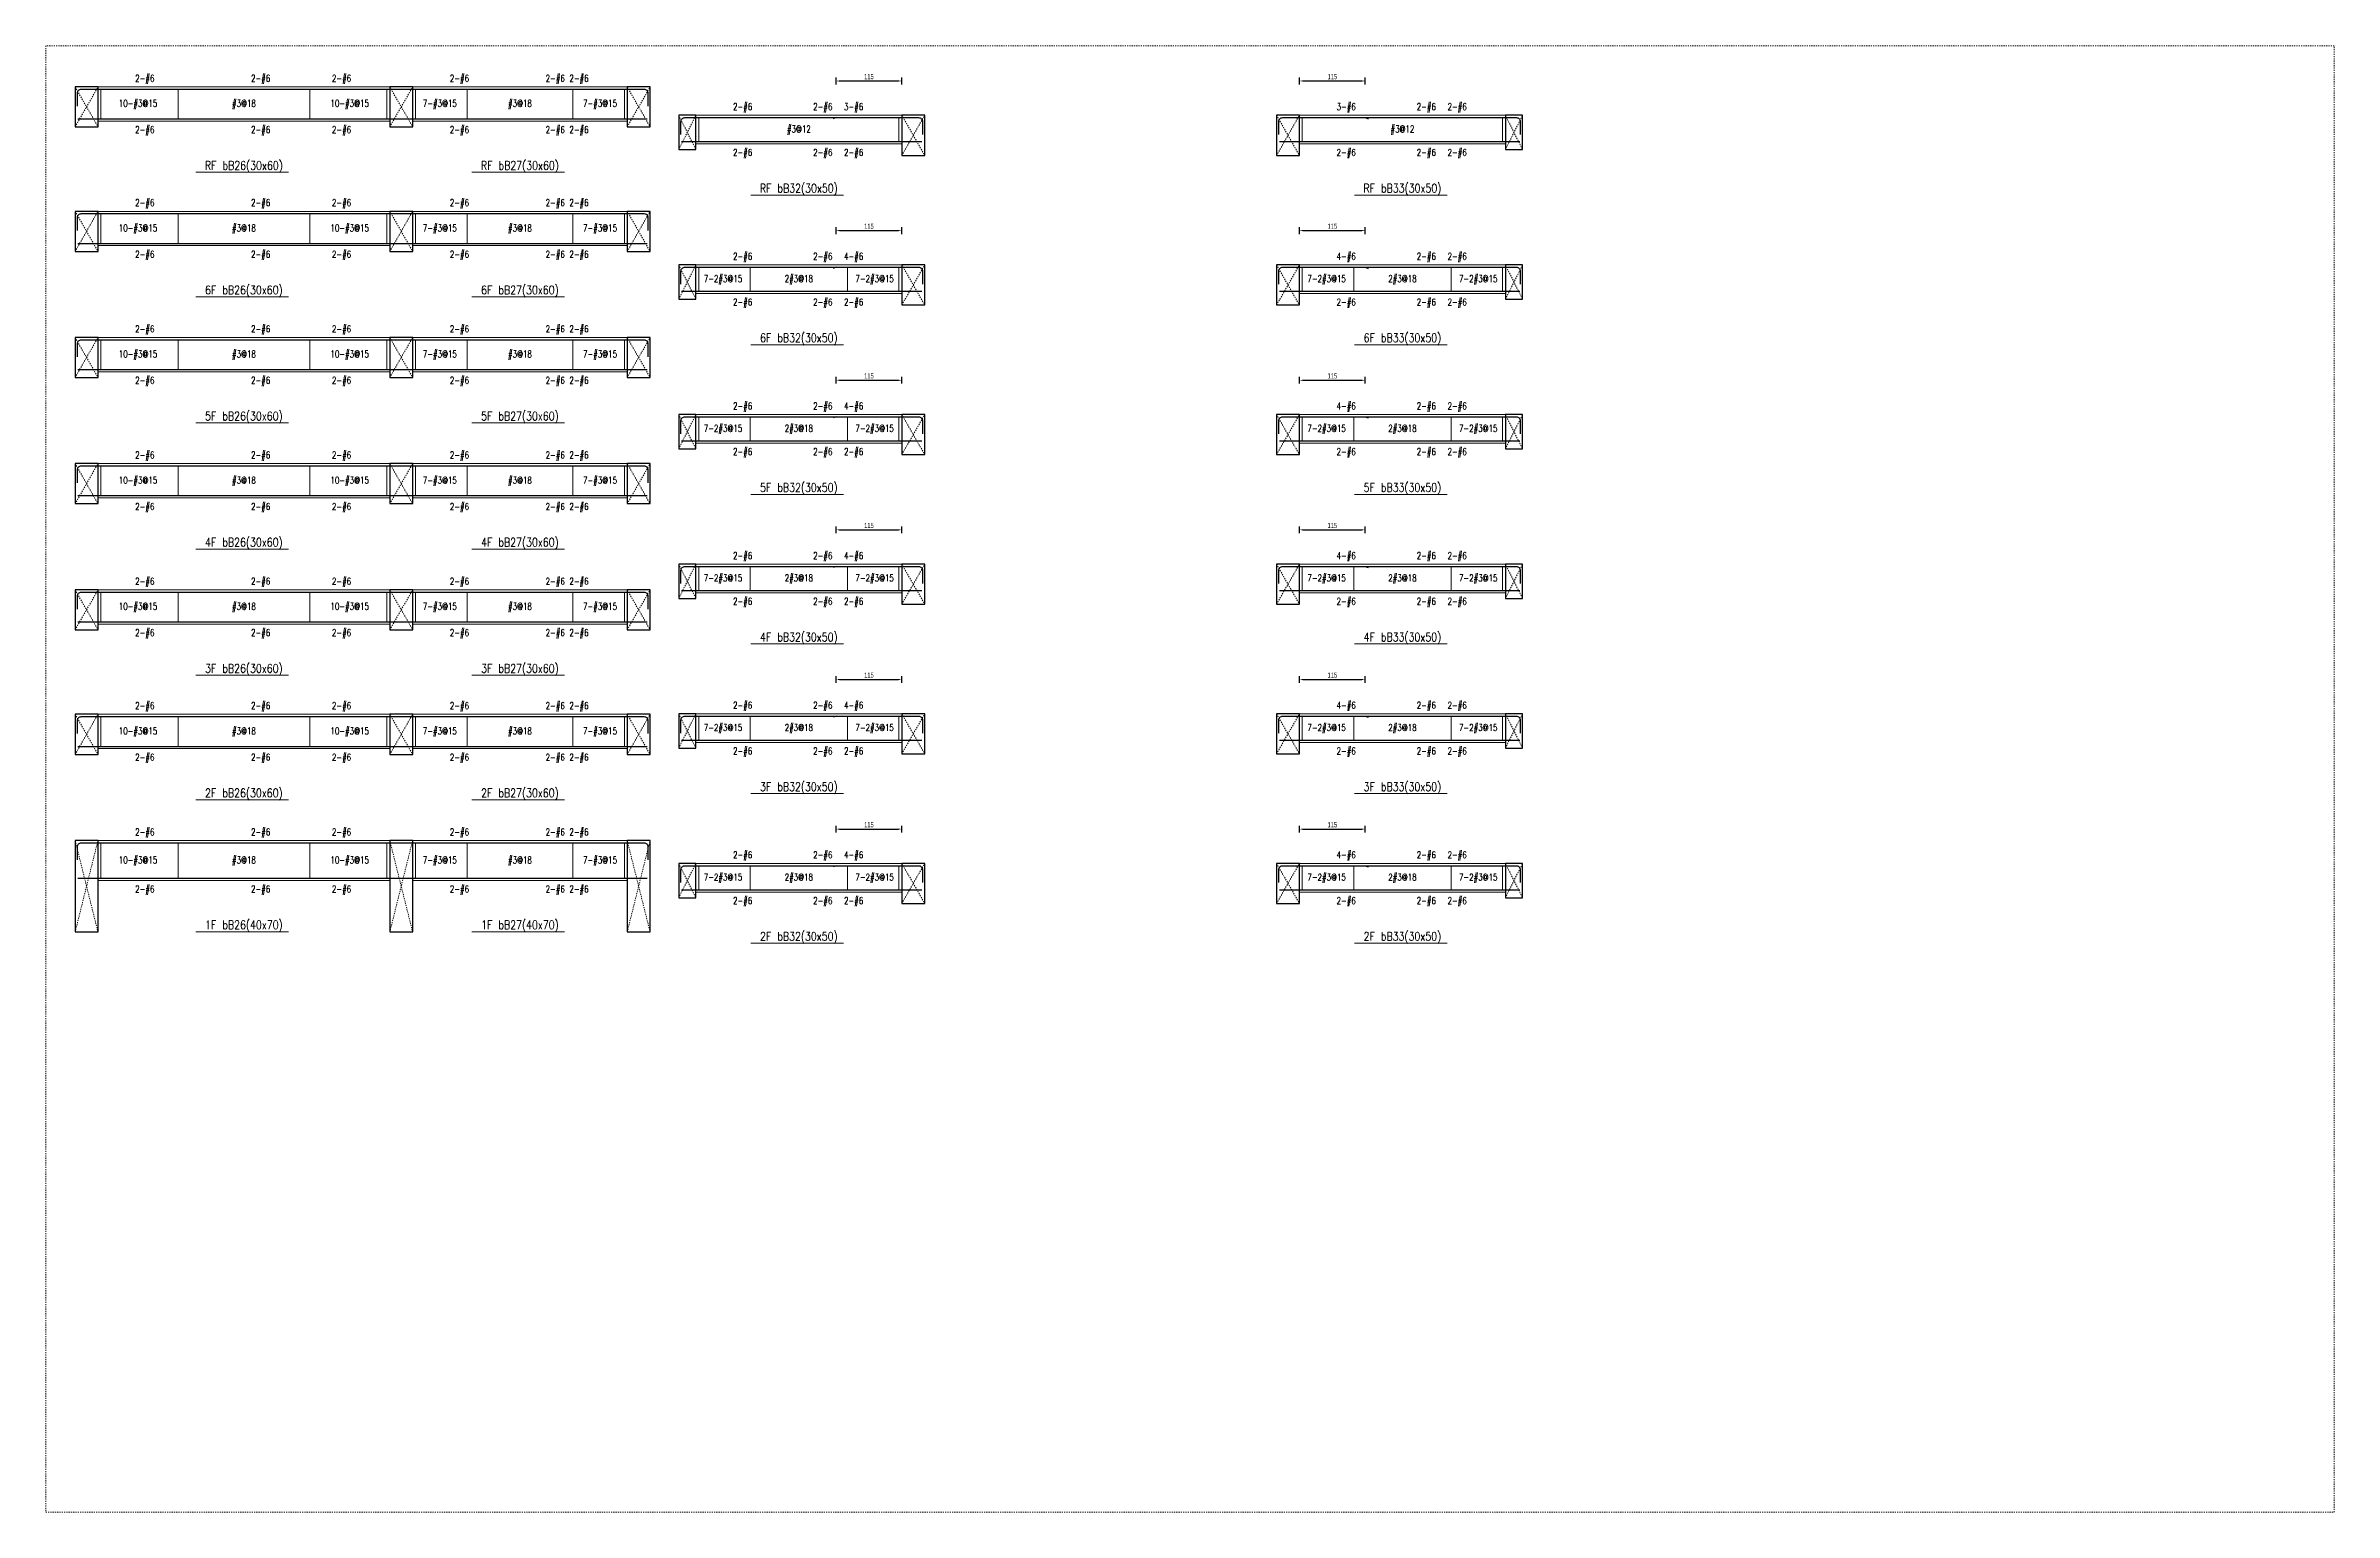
# Model space of a CAD drawing. Header units: millimetres. Extents: x 0 to 20200, y -8178 to -3000.
# Drawn here: x 0 to 4000, y -8178 to -5614 of the extents above; entities that cross this region are included whole.
import ezdxf
from ezdxf.enums import TextEntityAlignment as Align

# ---------------------------------------------------------------- set-up
doc = ezdxf.new("R2010")
doc.units = ezdxf.units.MM
doc.linetypes.add('DOT', pattern=[4, 2, -2])
for name, color, linetype in [('stirrup-txt', 1, 'Continuous'), ('主筋文字', 1, 'Continuous'), ('主筋文字引線', 4, 'Continuous'), ('主筋線', 3, 'Continuous'), ('剪力筋文字引線', 2, 'Continuous'), ('剪力筋線', 1, 'Continuous'), ('圖框', 132, 'DOT'), ('尺寸標註-字串', 2, 'Continuous'), ('梁跨名稱', 4, 'Continuous'), ('梁跨名稱底線', 2, 'Continuous'), ('邊界線', 2, 'Continuous'), ('邊界線-梁支撐內線', 6, 'DOT'), ('邊界線-梁支撐外線', 4, 'Continuous')]:
    doc.layers.add(name, color=color, linetype=linetype)
doc.styles.add('note', font='txt', dxfattribs={"width": 0.666667, "height": 9})
doc.styles.add('txt', font='txt.shx', dxfattribs={"height": 0.2, "bigfont": 'chineset.shx'})
doc.dimstyles.new('BeamRebarDim', dxfattribs={"dimtxt": 12, "dimasz": 6, "dimexe": 6, "dimexo": 1, "dimgap": 3, "dimtad": 1, "dimdec": 0, "dimdsep": 46, "dimtxsty": 'note', "dimcen": 2.5, "dimclrd": 256, "dimclre": 256, "dimclrt": 256, "dimadec": 0, "dimazin": 0, "dimtfac": 1, "dimtmove": 0, "dimatfit": 3, "dimfxl": 1, "dimtolj": 1, "dimarcsym": 0})

msp = doc.modelspace()

# ---------------------------------------------------------------- texts
at = {"layer": 'stirrup-txt', "style": 'txt', "width": 0.75}
for s, p in [('10-#3@15', (161.3, -5720.8)), ('#3@18', (346.3, -5720.8)), ('10-#3@15', (531.3, -5720.8)), ('7-#3@15', (688.8, -5720.8)), ('#3@18', (828.8, -5720.8)), ('7-#3@15', (968.8, -5720.8)), ('#3@12', (1316.3, -5765.6)), ('#3@12', (2371.3, -5765.6)), ('10-#3@15', (161.3, -5938.5)), ('#3@18', (346.3, -5938.5)), ('10-#3@15', (531.3, -5938.5)), ('7-#3@15', (688.8, -5938.5)), ('#3@18', (828.8, -5938.5)), ('7-#3@15', (968.8, -5938.5)), ('7-2#3@15', (1183.8, -6027.2)), ('2#3@18', (1316.3, -6027.2)), ('7-2#3@15', (1448.8, -6027.2)), ('7-2#3@15', (2238.8, -6027.2)), ('2#3@18', (2371.3, -6027.2)), ('7-2#3@15', (2503.8, -6027.2)), ('10-#3@15', (161.3, -6159)), ('#3@18', (346.3, -6159)), ('10-#3@15', (531.3, -6159)), ('7-#3@15', (688.8, -6159)), ('#3@18', (828.8, -6159)), ('7-#3@15', (968.8, -6159)), ('7-2#3@15', (1183.8, -6288.8)), ('2#3@18', (1316.3, -6288.8)), ('7-2#3@15', (1448.8, -6288.8)), ('7-2#3@15', (2238.8, -6288.8)), ('2#3@18', (2371.3, -6288.8)), ('7-2#3@15', (2503.8, -6288.8)), ('10-#3@15', (161.3, -6379.6)), ('#3@18', (346.3, -6379.6)), ('10-#3@15', (531.3, -6379.6)), ('7-#3@15', (688.8, -6379.6)), ('#3@18', (828.8, -6379.6)), ('7-#3@15', (968.8, -6379.6)), ('7-2#3@15', (1183.8, -6550.4)), ('2#3@18', (1316.3, -6550.4)), ('7-2#3@15', (1448.8, -6550.4)), ('7-2#3@15', (2238.8, -6550.4)), ('2#3@18', (2371.3, -6550.4)), ('7-2#3@15', (2503.8, -6550.4)), ('10-#3@15', (161.3, -6600.2)), ('#3@18', (346.3, -6600.2)), ('10-#3@15', (531.3, -6600.2)), ('7-#3@15', (688.8, -6600.2)), ('#3@18', (828.8, -6600.2)), ('7-#3@15', (968.8, -6600.2)), ('7-2#3@15', (1183.8, -6812)), ('2#3@18', (1316.3, -6812)), ('7-2#3@15', (1448.8, -6812)), ('7-2#3@15', (2238.8, -6812)), ('2#3@18', (2371.3, -6812)), ('7-2#3@15', (2503.8, -6812)), ('10-#3@15', (161.3, -6817.9)), ('#3@18', (346.3, -6817.9)), ('10-#3@15', (531.3, -6817.9)), ('7-#3@15', (688.8, -6817.9)), ('#3@18', (828.8, -6817.9)), ('7-#3@15', (968.8, -6817.9)), ('10-#3@15', (161.3, -7043.5)), ('#3@18', (346.3, -7043.5)), ('10-#3@15', (531.3, -7043.5)), ('7-#3@15', (688.8, -7043.5)), ('#3@18', (828.8, -7043.5)), ('7-#3@15', (968.8, -7043.5)), ('7-2#3@15', (1183.8, -7073.6)), ('2#3@18', (1316.3, -7073.6)), ('7-2#3@15', (1448.8, -7073.6)), ('7-2#3@15', (2238.8, -7073.6)), ('2#3@18', (2371.3, -7073.6)), ('7-2#3@15', (2503.8, -7073.6))]:
    msp.add_text(s, height=12, dxfattribs=at).set_placement(p, align=Align.CENTER)
at = {"layer": '主筋文字', "style": 'txt', "width": 0.75}
for s, p in [('2-#6', (156.3, -5670.8)), ('2-#6', (358.8, -5670.8)), ('2-#6', (500.3, -5670.8)), ('2-#6', (706.3, -5670.8)), ('2-#6', (873.8, -5670.8)), ('2-#6', (915.3, -5670.8)), ('2-#6', (1201.3, -5720.6)), ('2-#6', (1341.3, -5720.6)), ('3-#6', (1395.3, -5720.6)), ('3-#6', (2256.3, -5720.6)), ('2-#6', (2396.3, -5720.6)), ('2-#6', (2450.3, -5720.6)), ('2-#6', (156.3, -5760.8)), ('2-#6', (358.8, -5760.8)), ('2-#6', (500.3, -5760.8)), ('2-#6', (706.3, -5760.8)), ('2-#6', (873.8, -5760.8)), ('2-#6', (915.3, -5760.8)), ('2-#6', (1201.3, -5800.6)), ('2-#6', (1341.3, -5800.6)), ('2-#6', (1395.3, -5800.6)), ('2-#6', (2256.3, -5800.6)), ('2-#6', (2396.3, -5800.6)), ('2-#6', (2450.3, -5800.6)), ('2-#6', (156.3, -5888.5)), ('2-#6', (358.8, -5888.5)), ('2-#6', (500.3, -5888.5)), ('2-#6', (706.3, -5888.5)), ('2-#6', (873.8, -5888.5)), ('2-#6', (915.3, -5888.5)), ('2-#6', (156.3, -5978.5)), ('2-#6', (358.8, -5978.5)), ('2-#6', (500.3, -5978.5)), ('2-#6', (706.3, -5978.5)), ('2-#6', (873.8, -5978.5)), ('2-#6', (915.3, -5978.5)), ('2-#6', (1201.3, -5982.2)), ('2-#6', (1341.3, -5982.2)), ('4-#6', (1395.3, -5982.2)), ('4-#6', (2256.3, -5982.2)), ('2-#6', (2396.3, -5982.2)), ('2-#6', (2450.3, -5982.2)), ('2-#6', (1201.3, -6062.2)), ('2-#6', (1341.3, -6062.2)), ('2-#6', (1395.3, -6062.2)), ('2-#6', (2256.3, -6062.2)), ('2-#6', (2396.3, -6062.2)), ('2-#6', (2450.3, -6062.2)), ('2-#6', (156.3, -6109)), ('2-#6', (358.8, -6109)), ('2-#6', (500.3, -6109)), ('2-#6', (706.3, -6109)), ('2-#6', (873.8, -6109)), ('2-#6', (915.3, -6109)), ('2-#6', (156.3, -6199)), ('2-#6', (358.8, -6199)), ('2-#6', (500.3, -6199)), ('2-#6', (706.3, -6199)), ('2-#6', (873.8, -6199)), ('2-#6', (915.3, -6199)), ('2-#6', (1201.3, -6243.8)), ('2-#6', (1341.3, -6243.8)), ('4-#6', (1395.3, -6243.8)), ('4-#6', (2256.3, -6243.8)), ('2-#6', (2396.3, -6243.8)), ('2-#6', (2450.3, -6243.8)), ('2-#6', (1201.3, -6323.8)), ('2-#6', (1341.3, -6323.8)), ('2-#6', (1395.3, -6323.8)), ('2-#6', (2256.3, -6323.8)), ('2-#6', (2396.3, -6323.8)), ('2-#6', (2450.3, -6323.8)), ('2-#6', (156.3, -6329.6)), ('2-#6', (358.8, -6329.6)), ('2-#6', (500.3, -6329.6)), ('2-#6', (706.3, -6329.6)), ('2-#6', (873.8, -6329.6)), ('2-#6', (915.3, -6329.6)), ('2-#6', (156.3, -6419.6)), ('2-#6', (358.8, -6419.6)), ('2-#6', (500.3, -6419.6)), ('2-#6', (706.3, -6419.6)), ('2-#6', (873.8, -6419.6)), ('2-#6', (915.3, -6419.6)), ('2-#6', (1201.3, -6505.4)), ('2-#6', (1341.3, -6505.4)), ('4-#6', (1395.3, -6505.4)), ('4-#6', (2256.3, -6505.4)), ('2-#6', (2396.3, -6505.4)), ('2-#6', (2450.3, -6505.4)), ('2-#6', (156.3, -6550.2)), ('2-#6', (358.8, -6550.2)), ('2-#6', (500.3, -6550.2)), ('2-#6', (706.3, -6550.2)), ('2-#6', (873.8, -6550.2)), ('2-#6', (915.3, -6550.2)), ('2-#6', (1201.3, -6585.4)), ('2-#6', (1341.3, -6585.4)), ('2-#6', (1395.3, -6585.4)), ('2-#6', (2256.3, -6585.4)), ('2-#6', (2396.3, -6585.4)), ('2-#6', (2450.3, -6585.4)), ('2-#6', (156.3, -6640.2)), ('2-#6', (358.8, -6640.2)), ('2-#6', (500.3, -6640.2)), ('2-#6', (706.3, -6640.2)), ('2-#6', (873.8, -6640.2)), ('2-#6', (915.3, -6640.2)), ('2-#6', (156.3, -6767.9)), ('2-#6', (358.8, -6767.9)), ('2-#6', (500.3, -6767.9)), ('2-#6', (706.3, -6767.9)), ('2-#6', (873.8, -6767.9)), ('2-#6', (915.3, -6767.9)), ('2-#6', (1201.3, -6767)), ('2-#6', (1341.3, -6767)), ('4-#6', (1395.3, -6767)), ('4-#6', (2256.3, -6767)), ('2-#6', (2396.3, -6767)), ('2-#6', (2450.3, -6767)), ('2-#6', (1201.3, -6847)), ('2-#6', (1341.3, -6847)), ('2-#6', (1395.3, -6847)), ('2-#6', (2256.3, -6847)), ('2-#6', (2396.3, -6847)), ('2-#6', (2450.3, -6847)), ('2-#6', (156.3, -6857.9)), ('2-#6', (358.8, -6857.9)), ('2-#6', (500.3, -6857.9)), ('2-#6', (706.3, -6857.9)), ('2-#6', (873.8, -6857.9)), ('2-#6', (915.3, -6857.9)), ('2-#6', (156.3, -6988.5)), ('2-#6', (358.8, -6988.5)), ('2-#6', (500.3, -6988.5)), ('2-#6', (706.3, -6988.5)), ('2-#6', (873.8, -6988.5)), ('2-#6', (915.3, -6988.5)), ('2-#6', (1201.3, -7028.6)), ('2-#6', (1341.3, -7028.6)), ('4-#6', (1395.3, -7028.6)), ('4-#6', (2256.3, -7028.6)), ('2-#6', (2396.3, -7028.6)), ('2-#6', (2450.3, -7028.6)), ('2-#6', (156.3, -7088.5)), ('2-#6', (358.8, -7088.5)), ('2-#6', (500.3, -7088.5)), ('2-#6', (706.3, -7088.5)), ('2-#6', (873.8, -7088.5)), ('2-#6', (915.3, -7088.5)), ('2-#6', (1201.3, -7108.6)), ('2-#6', (1341.3, -7108.6)), ('2-#6', (1395.3, -7108.6)), ('2-#6', (2256.3, -7108.6)), ('2-#6', (2396.3, -7108.6)), ('2-#6', (2450.3, -7108.6))]:
    msp.add_text(s, height=12, dxfattribs=at).set_placement(p, align=Align.MIDDLE_LEFT)
at = {"layer": '梁跨名稱', "style": 'txt', "width": 0.8}
for s, p in [('RF bB26(30x60)', (346.3, -5830.8)), ('RF bB27(30x60)', (828.8, -5830.8)), ('RF bB32(30x50)', (1316.3, -5870.6)), ('RF bB33(30x50)', (2371.3, -5870.6)), ('6F bB26(30x60)', (346.3, -6048.5)), ('6F bB27(30x60)', (828.8, -6048.5)), ('6F bB32(30x50)', (1316.3, -6132.2)), ('6F bB33(30x50)', (2371.3, -6132.2)), ('5F bB26(30x60)', (346.3, -6269)), ('5F bB27(30x60)', (828.8, -6269)), ('5F bB32(30x50)', (1316.3, -6393.8)), ('5F bB33(30x50)', (2371.3, -6393.8)), ('4F bB26(30x60)', (346.3, -6489.6)), ('4F bB27(30x60)', (828.8, -6489.6)), ('4F bB32(30x50)', (1316.3, -6655.4)), ('4F bB33(30x50)', (2371.3, -6655.4)), ('3F bB26(30x60)', (346.3, -6710.2)), ('3F bB27(30x60)', (828.8, -6710.2)), ('2F bB26(30x60)', (346.3, -6927.9)), ('2F bB27(30x60)', (828.8, -6927.9)), ('3F bB32(30x50)', (1316.3, -6917)), ('3F bB33(30x50)', (2371.3, -6917)), ('1F bB26(40x70)', (346.3, -7158.5)), ('1F bB27(40x70)', (828.8, -7158.5)), ('2F bB32(30x50)', (1316.3, -7178.6)), ('2F bB33(30x50)', (2371.3, -7178.6))]:
    msp.add_text(s, height=15, dxfattribs=at).set_placement(p, align=Align.CENTER)

# ---------------------------------------------------------------- blocks, each defined once
blk = doc.blocks.new('*D136')
at = {"layer": 'Defpoints', "color": 0}
for p in [(1496.3, -5675.6), (1381.3, -5682.6), (1496.3, -5682.6)]:
    blk.add_point(p, dxfattribs=at)
at = {"layer": '尺寸標註-字串', "lineweight": -2}
for p, q in [((1381.3, -5681.6), (1381.3, -5669.6)), ((1387.3, -5675.6), (1490.3, -5675.6)), ((1496.3, -5681.6), (1496.3, -5669.6))]:
    blk.add_line(p, q, dxfattribs=at)
at = {"layer": '尺寸標註-字串'}
for points in [[(1387.3, -5674.6), (1387.3, -5676.6), (1381.3, -5675.6)], [(1490.3, -5676.6), (1490.3, -5674.6), (1496.3, -5675.6)]]:
    blk.add_solid(points, dxfattribs=at)
at = {"layer": '尺寸標註-字串', "insert": (1438.8, -5668), "char_height": 9, "attachment_point": 5, "style": 'note'}
blk.add_mtext('\\A1;115', dxfattribs=at)
blk = doc.blocks.new('*D137')
at = {"layer": 'Defpoints', "color": 0}
for p in [(2306.3, -5675.6), (2191.3, -5682.6), (2306.3, -5682.6)]:
    blk.add_point(p, dxfattribs=at)
at = {"layer": '尺寸標註-字串', "lineweight": -2}
for p, q in [((2191.3, -5681.6), (2191.3, -5669.6)), ((2197.3, -5675.6), (2300.3, -5675.6)), ((2306.3, -5681.6), (2306.3, -5669.6))]:
    blk.add_line(p, q, dxfattribs=at)
at = {"layer": '尺寸標註-字串'}
for points in [[(2197.3, -5674.6), (2197.3, -5676.6), (2191.3, -5675.6)], [(2300.3, -5676.6), (2300.3, -5674.6), (2306.3, -5675.6)]]:
    blk.add_solid(points, dxfattribs=at)
at = {"layer": '尺寸標註-字串', "insert": (2248.8, -5668), "char_height": 9, "attachment_point": 5, "style": 'note'}
blk.add_mtext('\\A1;115', dxfattribs=at)
blk = doc.blocks.new('*D138')
at = {"layer": 'Defpoints', "color": 0}
for p in [(1381.3, -5944.2), (1496.3, -5937.2), (1496.3, -5944.2)]:
    blk.add_point(p, dxfattribs=at)
at = {"layer": '尺寸標註-字串', "lineweight": -2}
for p, q in [((1381.3, -5943.2), (1381.3, -5931.2)), ((1387.3, -5937.2), (1490.3, -5937.2)), ((1496.3, -5943.2), (1496.3, -5931.2))]:
    blk.add_line(p, q, dxfattribs=at)
at = {"layer": '尺寸標註-字串'}
for points in [[(1387.3, -5936.2), (1387.3, -5938.2), (1381.3, -5937.2)], [(1490.3, -5938.2), (1490.3, -5936.2), (1496.3, -5937.2)]]:
    blk.add_solid(points, dxfattribs=at)
at = {"layer": '尺寸標註-字串', "insert": (1438.8, -5929.6), "char_height": 9, "attachment_point": 5, "style": 'note'}
blk.add_mtext('\\A1;115', dxfattribs=at)
blk = doc.blocks.new('*D139')
at = {"layer": 'Defpoints', "color": 0}
for p in [(2191.3, -5944.2), (2306.3, -5937.2), (2306.3, -5944.2)]:
    blk.add_point(p, dxfattribs=at)
at = {"layer": '尺寸標註-字串', "lineweight": -2}
for p, q in [((2191.3, -5943.2), (2191.3, -5931.2)), ((2197.3, -5937.2), (2300.3, -5937.2)), ((2306.3, -5943.2), (2306.3, -5931.2))]:
    blk.add_line(p, q, dxfattribs=at)
at = {"layer": '尺寸標註-字串'}
for points in [[(2197.3, -5936.2), (2197.3, -5938.2), (2191.3, -5937.2)], [(2300.3, -5938.2), (2300.3, -5936.2), (2306.3, -5937.2)]]:
    blk.add_solid(points, dxfattribs=at)
at = {"layer": '尺寸標註-字串', "insert": (2248.8, -5929.6), "char_height": 9, "attachment_point": 5, "style": 'note'}
blk.add_mtext('\\A1;115', dxfattribs=at)
blk = doc.blocks.new('*D140')
at = {"layer": 'Defpoints', "color": 0}
for p in [(1496.3, -6198.8), (1381.3, -6205.8), (1496.3, -6205.8)]:
    blk.add_point(p, dxfattribs=at)
at = {"layer": '尺寸標註-字串', "lineweight": -2}
for p, q in [((1381.3, -6204.8), (1381.3, -6192.8)), ((1387.3, -6198.8), (1490.3, -6198.8)), ((1496.3, -6204.8), (1496.3, -6192.8))]:
    blk.add_line(p, q, dxfattribs=at)
at = {"layer": '尺寸標註-字串'}
for points in [[(1387.3, -6197.8), (1387.3, -6199.8), (1381.3, -6198.8)], [(1490.3, -6199.8), (1490.3, -6197.8), (1496.3, -6198.8)]]:
    blk.add_solid(points, dxfattribs=at)
at = {"layer": '尺寸標註-字串', "insert": (1438.8, -6191.2), "char_height": 9, "attachment_point": 5, "style": 'note'}
blk.add_mtext('\\A1;115', dxfattribs=at)
blk = doc.blocks.new('*D141')
at = {"layer": 'Defpoints', "color": 0}
for p in [(2306.3, -6198.8), (2191.3, -6205.8), (2306.3, -6205.8)]:
    blk.add_point(p, dxfattribs=at)
at = {"layer": '尺寸標註-字串', "lineweight": -2}
for p, q in [((2191.3, -6204.8), (2191.3, -6192.8)), ((2197.3, -6198.8), (2300.3, -6198.8)), ((2306.3, -6204.8), (2306.3, -6192.8))]:
    blk.add_line(p, q, dxfattribs=at)
at = {"layer": '尺寸標註-字串'}
for points in [[(2197.3, -6197.8), (2197.3, -6199.8), (2191.3, -6198.8)], [(2300.3, -6199.8), (2300.3, -6197.8), (2306.3, -6198.8)]]:
    blk.add_solid(points, dxfattribs=at)
at = {"layer": '尺寸標註-字串', "insert": (2248.8, -6191.2), "char_height": 9, "attachment_point": 5, "style": 'note'}
blk.add_mtext('\\A1;115', dxfattribs=at)
blk = doc.blocks.new('*D142')
at = {"layer": 'Defpoints', "color": 0}
for p in [(1381.3, -6467.4), (1496.3, -6460.4), (1496.3, -6467.4)]:
    blk.add_point(p, dxfattribs=at)
at = {"layer": '尺寸標註-字串', "lineweight": -2}
for p, q in [((1381.3, -6466.4), (1381.3, -6454.4)), ((1387.3, -6460.4), (1490.3, -6460.4)), ((1496.3, -6466.4), (1496.3, -6454.4))]:
    blk.add_line(p, q, dxfattribs=at)
at = {"layer": '尺寸標註-字串'}
for points in [[(1387.3, -6459.4), (1387.3, -6461.4), (1381.3, -6460.4)], [(1490.3, -6461.4), (1490.3, -6459.4), (1496.3, -6460.4)]]:
    blk.add_solid(points, dxfattribs=at)
at = {"layer": '尺寸標註-字串', "insert": (1438.8, -6452.8), "char_height": 9, "attachment_point": 5, "style": 'note'}
blk.add_mtext('\\A1;115', dxfattribs=at)
blk = doc.blocks.new('*D143')
at = {"layer": 'Defpoints', "color": 0}
for p in [(2191.3, -6467.4), (2306.3, -6460.4), (2306.3, -6467.4)]:
    blk.add_point(p, dxfattribs=at)
at = {"layer": '尺寸標註-字串', "lineweight": -2}
for p, q in [((2191.3, -6466.4), (2191.3, -6454.4)), ((2197.3, -6460.4), (2300.3, -6460.4)), ((2306.3, -6466.4), (2306.3, -6454.4))]:
    blk.add_line(p, q, dxfattribs=at)
at = {"layer": '尺寸標註-字串'}
for points in [[(2197.3, -6459.4), (2197.3, -6461.4), (2191.3, -6460.4)], [(2300.3, -6461.4), (2300.3, -6459.4), (2306.3, -6460.4)]]:
    blk.add_solid(points, dxfattribs=at)
at = {"layer": '尺寸標註-字串', "insert": (2248.8, -6452.8), "char_height": 9, "attachment_point": 5, "style": 'note'}
blk.add_mtext('\\A1;115', dxfattribs=at)
blk = doc.blocks.new('*D144')
at = {"layer": 'Defpoints', "color": 0}
for p in [(1381.3, -6729), (1496.3, -6722), (1496.3, -6729)]:
    blk.add_point(p, dxfattribs=at)
at = {"layer": '尺寸標註-字串', "lineweight": -2}
for p, q in [((1381.3, -6728), (1381.3, -6716)), ((1496.3, -6728), (1496.3, -6716)), ((1387.3, -6722), (1490.3, -6722))]:
    blk.add_line(p, q, dxfattribs=at)
at = {"layer": '尺寸標註-字串'}
for points in [[(1387.3, -6721), (1387.3, -6723), (1381.3, -6722)], [(1490.3, -6723), (1490.3, -6721), (1496.3, -6722)]]:
    blk.add_solid(points, dxfattribs=at)
at = {"layer": '尺寸標註-字串', "insert": (1438.8, -6714.4), "char_height": 9, "attachment_point": 5, "style": 'note'}
blk.add_mtext('\\A1;115', dxfattribs=at)
blk = doc.blocks.new('*D145')
at = {"layer": 'Defpoints', "color": 0}
for p in [(2191.3, -6729), (2306.3, -6722), (2306.3, -6729)]:
    blk.add_point(p, dxfattribs=at)
at = {"layer": '尺寸標註-字串', "lineweight": -2}
for p, q in [((2191.3, -6728), (2191.3, -6716)), ((2306.3, -6728), (2306.3, -6716)), ((2197.3, -6722), (2300.3, -6722))]:
    blk.add_line(p, q, dxfattribs=at)
at = {"layer": '尺寸標註-字串'}
for points in [[(2197.3, -6721), (2197.3, -6723), (2191.3, -6722)], [(2300.3, -6723), (2300.3, -6721), (2306.3, -6722)]]:
    blk.add_solid(points, dxfattribs=at)
at = {"layer": '尺寸標註-字串', "insert": (2248.8, -6714.4), "char_height": 9, "attachment_point": 5, "style": 'note'}
blk.add_mtext('\\A1;115', dxfattribs=at)
blk = doc.blocks.new('*D146')
at = {"layer": 'Defpoints', "color": 0}
for p in [(1381.3, -6990.6), (1496.3, -6983.6), (1496.3, -6990.6)]:
    blk.add_point(p, dxfattribs=at)
at = {"layer": '尺寸標註-字串', "lineweight": -2}
for p, q in [((1381.3, -6989.6), (1381.3, -6977.6)), ((1387.3, -6983.6), (1490.3, -6983.6)), ((1496.3, -6989.6), (1496.3, -6977.6))]:
    blk.add_line(p, q, dxfattribs=at)
at = {"layer": '尺寸標註-字串'}
for points in [[(1387.3, -6982.6), (1387.3, -6984.6), (1381.3, -6983.6)], [(1490.3, -6984.6), (1490.3, -6982.6), (1496.3, -6983.6)]]:
    blk.add_solid(points, dxfattribs=at)
at = {"layer": '尺寸標註-字串', "insert": (1438.8, -6976), "char_height": 9, "attachment_point": 5, "style": 'note'}
blk.add_mtext('\\A1;115', dxfattribs=at)
blk = doc.blocks.new('*D147')
at = {"layer": 'Defpoints', "color": 0}
for p in [(2191.3, -6990.6), (2306.3, -6983.6), (2306.3, -6990.6)]:
    blk.add_point(p, dxfattribs=at)
at = {"layer": '尺寸標註-字串', "lineweight": -2}
for p, q in [((2191.3, -6989.6), (2191.3, -6977.6)), ((2197.3, -6983.6), (2300.3, -6983.6)), ((2306.3, -6989.6), (2306.3, -6977.6))]:
    blk.add_line(p, q, dxfattribs=at)
at = {"layer": '尺寸標註-字串'}
for points in [[(2197.3, -6982.6), (2197.3, -6984.6), (2191.3, -6983.6)], [(2300.3, -6984.6), (2300.3, -6982.6), (2306.3, -6983.6)]]:
    blk.add_solid(points, dxfattribs=at)
at = {"layer": '尺寸標註-字串', "insert": (2248.8, -6976), "char_height": 9, "attachment_point": 5, "style": 'note'}
blk.add_mtext('\\A1;115', dxfattribs=at)

# ---------------------------------------------------------------- dimensions: what is measured, and where the dimension line sits
at = {"layer": '尺寸標註-字串'}
for base, p1, p2, picture, middle in [((1496.3, -5675.6), (1381.3, -5682.6), (1496.3, -5682.6), '*D136', (1438.8, -5668)), ((2306.3, -5675.6), (2191.3, -5682.6), (2306.3, -5682.6), '*D137', (2248.8, -5668)), ((1496.3, -5937.2), (1381.3, -5944.2), (1496.3, -5944.2), '*D138', (1438.8, -5929.6)), ((2306.3, -5937.2), (2191.3, -5944.2), (2306.3, -5944.2), '*D139', (2248.8, -5929.6)), ((1496.3, -6198.8), (1381.3, -6205.8), (1496.3, -6205.8), '*D140', (1438.8, -6191.2)), ((2306.3, -6198.8), (2191.3, -6205.8), (2306.3, -6205.8), '*D141', (2248.8, -6191.2)), ((1496.3, -6460.4), (1381.3, -6467.4), (1496.3, -6467.4), '*D142', (1438.8, -6452.8)), ((2306.3, -6460.4), (2191.3, -6467.4), (2306.3, -6467.4), '*D143', (2248.8, -6452.8)), ((1496.3, -6722), (1381.3, -6729), (1496.3, -6729), '*D144', (1438.8, -6714.4)), ((2306.3, -6722), (2191.3, -6729), (2306.3, -6729), '*D145', (2248.8, -6714.4)), ((1496.3, -6983.6), (1381.3, -6990.6), (1496.3, -6990.6), '*D146', (1438.8, -6976)), ((2306.3, -6983.6), (2191.3, -6990.6), (2306.3, -6990.6), '*D147', (2248.8, -6976))]:
    dim = msp.add_linear_dim(base=base, p1=p1, p2=p2, dimstyle='BeamRebarDim', dxfattribs=at)
    dim.commit()
    dim.dimension.update_dxf_attribs({"geometry": picture, "text_midpoint": middle})

# ---------------------------------------------------------------- linework, layer by layer
at = {"layer": '主筋文字引線', "lineweight": 5}
for points in [[(131.3, -5689.8, 0, 2.1, 0), (131.3, -5683.8, 0, 0, 0), (131.3, -5670.8, 0, 0, 0), (151.3, -5670.8, 0, 0, 0)], [(333.8, -5689.8, 0, 2.1, 0), (333.8, -5683.8, 0, 0, 0), (333.8, -5670.8, 0, 0, 0), (353.8, -5670.8, 0, 0, 0)], [(561.3, -5689.8, 0, 2.1, 0), (561.3, -5683.8, 0, 0, 0), (561.3, -5670.8, 0, 0, 0), (541.3, -5670.8, 0, 0, 0)], [(681.3, -5689.8, 0, 2.1, 0), (681.3, -5683.8, 0, 0, 0), (681.3, -5670.8, 0, 0, 0), (701.3, -5670.8, 0, 0, 0)], [(848.8, -5689.8, 0, 2.1, 0), (848.8, -5683.8, 0, 0, 0), (848.8, -5670.8, 0, 0, 0), (868.8, -5670.8, 0, 0, 0)], [(976.3, -5689.8, 0, 2.1, 0), (976.3, -5683.8, 0, 0, 0), (976.3, -5670.8, 0, 0, 0), (956.3, -5670.8, 0, 0, 0)], [(1176.3, -5739.6, 0, 2.1, 0), (1176.3, -5733.6, 0, 0, 0), (1176.3, -5720.6, 0, 0, 0), (1196.3, -5720.6, 0, 0, 0)], [(1316.3, -5739.6, 0, 2.1, 0), (1316.3, -5733.6, 0, 0, 0), (1316.3, -5720.6, 0, 0, 0), (1336.3, -5720.6, 0, 0, 0)], [(1456.3, -5739.6, 0, 2.1, 0), (1456.3, -5733.6, 0, 0, 0), (1456.3, -5720.6, 0, 0, 0), (1436.3, -5720.6, 0, 0, 0)], [(2231.3, -5739.6, 0, 2.1, 0), (2231.3, -5733.6, 0, 0, 0), (2231.3, -5720.6, 0, 0, 0), (2251.3, -5720.6, 0, 0, 0)], [(2371.3, -5739.6, 0, 2.1, 0), (2371.3, -5733.6, 0, 0, 0), (2371.3, -5720.6, 0, 0, 0), (2391.3, -5720.6, 0, 0, 0)], [(2511.3, -5739.6, 0, 2.1, 0), (2511.3, -5733.6, 0, 0, 0), (2511.3, -5720.6, 0, 0, 0), (2491.3, -5720.6, 0, 0, 0)], [(131.3, -5741.8, 0, 2.1, 0), (131.3, -5747.8, 0, 0, 0), (131.3, -5760.8, 0, 0, 0), (151.3, -5760.8, 0, 0, 0)], [(333.8, -5741.8, 0, 2.1, 0), (333.8, -5747.8, 0, 0, 0), (333.8, -5760.8, 0, 0, 0), (353.8, -5760.8, 0, 0, 0)], [(561.3, -5741.8, 0, 2.1, 0), (561.3, -5747.8, 0, 0, 0), (561.3, -5760.8, 0, 0, 0), (541.3, -5760.8, 0, 0, 0)], [(681.3, -5741.8, 0, 2.1, 0), (681.3, -5747.8, 0, 0, 0), (681.3, -5760.8, 0, 0, 0), (701.3, -5760.8, 0, 0, 0)], [(848.8, -5741.8, 0, 2.1, 0), (848.8, -5747.8, 0, 0, 0), (848.8, -5760.8, 0, 0, 0), (868.8, -5760.8, 0, 0, 0)], [(976.3, -5741.8, 0, 2.1, 0), (976.3, -5747.8, 0, 0, 0), (976.3, -5760.8, 0, 0, 0), (956.3, -5760.8, 0, 0, 0)], [(1176.3, -5781.6, 0, 2.1, 0), (1176.3, -5787.6, 0, 0, 0), (1176.3, -5800.6, 0, 0, 0), (1196.3, -5800.6, 0, 0, 0)], [(1316.3, -5781.6, 0, 2.1, 0), (1316.3, -5787.6, 0, 0, 0), (1316.3, -5800.6, 0, 0, 0), (1336.3, -5800.6, 0, 0, 0)], [(1456.3, -5781.6, 0, 2.1, 0), (1456.3, -5787.6, 0, 0, 0), (1456.3, -5800.6, 0, 0, 0), (1436.3, -5800.6, 0, 0, 0)], [(2231.3, -5781.6, 0, 2.1, 0), (2231.3, -5787.6, 0, 0, 0), (2231.3, -5800.6, 0, 0, 0), (2251.3, -5800.6, 0, 0, 0)], [(2371.3, -5781.6, 0, 2.1, 0), (2371.3, -5787.6, 0, 0, 0), (2371.3, -5800.6, 0, 0, 0), (2391.3, -5800.6, 0, 0, 0)], [(2511.3, -5781.6, 0, 2.1, 0), (2511.3, -5787.6, 0, 0, 0), (2511.3, -5800.6, 0, 0, 0), (2491.3, -5800.6, 0, 0, 0)], [(131.3, -5907.5, 0, 2.1, 0), (131.3, -5901.5, 0, 0, 0), (131.3, -5888.5, 0, 0, 0), (151.3, -5888.5, 0, 0, 0)], [(333.8, -5907.5, 0, 2.1, 0), (333.8, -5901.5, 0, 0, 0), (333.8, -5888.5, 0, 0, 0), (353.8, -5888.5, 0, 0, 0)], [(561.3, -5907.5, 0, 2.1, 0), (561.3, -5901.5, 0, 0, 0), (561.3, -5888.5, 0, 0, 0), (541.3, -5888.5, 0, 0, 0)], [(681.3, -5907.5, 0, 2.1, 0), (681.3, -5901.5, 0, 0, 0), (681.3, -5888.5, 0, 0, 0), (701.3, -5888.5, 0, 0, 0)], [(848.8, -5907.5, 0, 2.1, 0), (848.8, -5901.5, 0, 0, 0), (848.8, -5888.5, 0, 0, 0), (868.8, -5888.5, 0, 0, 0)], [(976.3, -5907.5, 0, 2.1, 0), (976.3, -5901.5, 0, 0, 0), (976.3, -5888.5, 0, 0, 0), (956.3, -5888.5, 0, 0, 0)], [(131.3, -5959.5, 0, 2.1, 0), (131.3, -5965.5, 0, 0, 0), (131.3, -5978.5, 0, 0, 0), (151.3, -5978.5, 0, 0, 0)], [(333.8, -5959.5, 0, 2.1, 0), (333.8, -5965.5, 0, 0, 0), (333.8, -5978.5, 0, 0, 0), (353.8, -5978.5, 0, 0, 0)], [(561.3, -5959.5, 0, 2.1, 0), (561.3, -5965.5, 0, 0, 0), (561.3, -5978.5, 0, 0, 0), (541.3, -5978.5, 0, 0, 0)], [(681.3, -5959.5, 0, 2.1, 0), (681.3, -5965.5, 0, 0, 0), (681.3, -5978.5, 0, 0, 0), (701.3, -5978.5, 0, 0, 0)], [(848.8, -5959.5, 0, 2.1, 0), (848.8, -5965.5, 0, 0, 0), (848.8, -5978.5, 0, 0, 0), (868.8, -5978.5, 0, 0, 0)], [(976.3, -5959.5, 0, 2.1, 0), (976.3, -5965.5, 0, 0, 0), (976.3, -5978.5, 0, 0, 0), (956.3, -5978.5, 0, 0, 0)], [(1176.3, -6001.2, 0, 2.1, 0), (1176.3, -5995.2, 0, 0, 0), (1176.3, -5982.2, 0, 0, 0), (1196.3, -5982.2, 0, 0, 0)], [(1316.3, -6001.2, 0, 2.1, 0), (1316.3, -5995.2, 0, 0, 0), (1316.3, -5982.2, 0, 0, 0), (1336.3, -5982.2, 0, 0, 0)], [(1456.3, -6001.2, 0, 2.1, 0), (1456.3, -5995.2, 0, 0, 0), (1456.3, -5982.2, 0, 0, 0), (1436.3, -5982.2, 0, 0, 0)], [(2231.3, -6001.2, 0, 2.1, 0), (2231.3, -5995.2, 0, 0, 0), (2231.3, -5982.2, 0, 0, 0), (2251.3, -5982.2, 0, 0, 0)], [(2371.3, -6001.2, 0, 2.1, 0), (2371.3, -5995.2, 0, 0, 0), (2371.3, -5982.2, 0, 0, 0), (2391.3, -5982.2, 0, 0, 0)], [(2511.3, -6001.2, 0, 2.1, 0), (2511.3, -5995.2, 0, 0, 0), (2511.3, -5982.2, 0, 0, 0), (2491.3, -5982.2, 0, 0, 0)], [(1176.3, -6043.2, 0, 2.1, 0), (1176.3, -6049.2, 0, 0, 0), (1176.3, -6062.2, 0, 0, 0), (1196.3, -6062.2, 0, 0, 0)], [(1316.3, -6043.2, 0, 2.1, 0), (1316.3, -6049.2, 0, 0, 0), (1316.3, -6062.2, 0, 0, 0), (1336.3, -6062.2, 0, 0, 0)], [(1456.3, -6043.2, 0, 2.1, 0), (1456.3, -6049.2, 0, 0, 0), (1456.3, -6062.2, 0, 0, 0), (1436.3, -6062.2, 0, 0, 0)], [(2231.3, -6043.2, 0, 2.1, 0), (2231.3, -6049.2, 0, 0, 0), (2231.3, -6062.2, 0, 0, 0), (2251.3, -6062.2, 0, 0, 0)], [(2371.3, -6043.2, 0, 2.1, 0), (2371.3, -6049.2, 0, 0, 0), (2371.3, -6062.2, 0, 0, 0), (2391.3, -6062.2, 0, 0, 0)], [(2511.3, -6043.2, 0, 2.1, 0), (2511.3, -6049.2, 0, 0, 0), (2511.3, -6062.2, 0, 0, 0), (2491.3, -6062.2, 0, 0, 0)], [(131.3, -6128, 0, 2.1, 0), (131.3, -6122, 0, 0, 0), (131.3, -6109, 0, 0, 0), (151.3, -6109, 0, 0, 0)], [(333.8, -6128, 0, 2.1, 0), (333.8, -6122, 0, 0, 0), (333.8, -6109, 0, 0, 0), (353.8, -6109, 0, 0, 0)], [(561.3, -6128, 0, 2.1, 0), (561.3, -6122, 0, 0, 0), (561.3, -6109, 0, 0, 0), (541.3, -6109, 0, 0, 0)], [(681.3, -6128, 0, 2.1, 0), (681.3, -6122, 0, 0, 0), (681.3, -6109, 0, 0, 0), (701.3, -6109, 0, 0, 0)], [(848.8, -6128, 0, 2.1, 0), (848.8, -6122, 0, 0, 0), (848.8, -6109, 0, 0, 0), (868.8, -6109, 0, 0, 0)], [(976.3, -6128, 0, 2.1, 0), (976.3, -6122, 0, 0, 0), (976.3, -6109, 0, 0, 0), (956.3, -6109, 0, 0, 0)], [(131.3, -6180, 0, 2.1, 0), (131.3, -6186, 0, 0, 0), (131.3, -6199, 0, 0, 0), (151.3, -6199, 0, 0, 0)], [(333.8, -6180, 0, 2.1, 0), (333.8, -6186, 0, 0, 0), (333.8, -6199, 0, 0, 0), (353.8, -6199, 0, 0, 0)], [(561.3, -6180, 0, 2.1, 0), (561.3, -6186, 0, 0, 0), (561.3, -6199, 0, 0, 0), (541.3, -6199, 0, 0, 0)], [(681.3, -6180, 0, 2.1, 0), (681.3, -6186, 0, 0, 0), (681.3, -6199, 0, 0, 0), (701.3, -6199, 0, 0, 0)], [(848.8, -6180, 0, 2.1, 0), (848.8, -6186, 0, 0, 0), (848.8, -6199, 0, 0, 0), (868.8, -6199, 0, 0, 0)], [(976.3, -6180, 0, 2.1, 0), (976.3, -6186, 0, 0, 0), (976.3, -6199, 0, 0, 0), (956.3, -6199, 0, 0, 0)], [(1176.3, -6262.8, 0, 2.1, 0), (1176.3, -6256.8, 0, 0, 0), (1176.3, -6243.8, 0, 0, 0), (1196.3, -6243.8, 0, 0, 0)], [(1316.3, -6262.8, 0, 2.1, 0), (1316.3, -6256.8, 0, 0, 0), (1316.3, -6243.8, 0, 0, 0), (1336.3, -6243.8, 0, 0, 0)], [(1456.3, -6262.8, 0, 2.1, 0), (1456.3, -6256.8, 0, 0, 0), (1456.3, -6243.8, 0, 0, 0), (1436.3, -6243.8, 0, 0, 0)], [(2231.3, -6262.8, 0, 2.1, 0), (2231.3, -6256.8, 0, 0, 0), (2231.3, -6243.8, 0, 0, 0), (2251.3, -6243.8, 0, 0, 0)], [(2371.3, -6262.8, 0, 2.1, 0), (2371.3, -6256.8, 0, 0, 0), (2371.3, -6243.8, 0, 0, 0), (2391.3, -6243.8, 0, 0, 0)], [(2511.3, -6262.8, 0, 2.1, 0), (2511.3, -6256.8, 0, 0, 0), (2511.3, -6243.8, 0, 0, 0), (2491.3, -6243.8, 0, 0, 0)], [(1176.3, -6304.8, 0, 2.1, 0), (1176.3, -6310.8, 0, 0, 0), (1176.3, -6323.8, 0, 0, 0), (1196.3, -6323.8, 0, 0, 0)], [(1316.3, -6304.8, 0, 2.1, 0), (1316.3, -6310.8, 0, 0, 0), (1316.3, -6323.8, 0, 0, 0), (1336.3, -6323.8, 0, 0, 0)], [(1456.3, -6304.8, 0, 2.1, 0), (1456.3, -6310.8, 0, 0, 0), (1456.3, -6323.8, 0, 0, 0), (1436.3, -6323.8, 0, 0, 0)], [(2231.3, -6304.8, 0, 2.1, 0), (2231.3, -6310.8, 0, 0, 0), (2231.3, -6323.8, 0, 0, 0), (2251.3, -6323.8, 0, 0, 0)], [(2371.3, -6304.8, 0, 2.1, 0), (2371.3, -6310.8, 0, 0, 0), (2371.3, -6323.8, 0, 0, 0), (2391.3, -6323.8, 0, 0, 0)], [(2511.3, -6304.8, 0, 2.1, 0), (2511.3, -6310.8, 0, 0, 0), (2511.3, -6323.8, 0, 0, 0), (2491.3, -6323.8, 0, 0, 0)], [(131.3, -6348.6, 0, 2.1, 0), (131.3, -6342.6, 0, 0, 0), (131.3, -6329.6, 0, 0, 0), (151.3, -6329.6, 0, 0, 0)], [(333.8, -6348.6, 0, 2.1, 0), (333.8, -6342.6, 0, 0, 0), (333.8, -6329.6, 0, 0, 0), (353.8, -6329.6, 0, 0, 0)], [(561.3, -6348.6, 0, 2.1, 0), (561.3, -6342.6, 0, 0, 0), (561.3, -6329.6, 0, 0, 0), (541.3, -6329.6, 0, 0, 0)], [(681.3, -6348.6, 0, 2.1, 0), (681.3, -6342.6, 0, 0, 0), (681.3, -6329.6, 0, 0, 0), (701.3, -6329.6, 0, 0, 0)], [(848.8, -6348.6, 0, 2.1, 0), (848.8, -6342.6, 0, 0, 0), (848.8, -6329.6, 0, 0, 0), (868.8, -6329.6, 0, 0, 0)], [(976.3, -6348.6, 0, 2.1, 0), (976.3, -6342.6, 0, 0, 0), (976.3, -6329.6, 0, 0, 0), (956.3, -6329.6, 0, 0, 0)], [(131.3, -6400.6, 0, 2.1, 0), (131.3, -6406.6, 0, 0, 0), (131.3, -6419.6, 0, 0, 0), (151.3, -6419.6, 0, 0, 0)], [(333.8, -6400.6, 0, 2.1, 0), (333.8, -6406.6, 0, 0, 0), (333.8, -6419.6, 0, 0, 0), (353.8, -6419.6, 0, 0, 0)], [(561.3, -6400.6, 0, 2.1, 0), (561.3, -6406.6, 0, 0, 0), (561.3, -6419.6, 0, 0, 0), (541.3, -6419.6, 0, 0, 0)], [(681.3, -6400.6, 0, 2.1, 0), (681.3, -6406.6, 0, 0, 0), (681.3, -6419.6, 0, 0, 0), (701.3, -6419.6, 0, 0, 0)], [(848.8, -6400.6, 0, 2.1, 0), (848.8, -6406.6, 0, 0, 0), (848.8, -6419.6, 0, 0, 0), (868.8, -6419.6, 0, 0, 0)], [(976.3, -6400.6, 0, 2.1, 0), (976.3, -6406.6, 0, 0, 0), (976.3, -6419.6, 0, 0, 0), (956.3, -6419.6, 0, 0, 0)], [(1176.3, -6524.4, 0, 2.1, 0), (1176.3, -6518.4, 0, 0, 0), (1176.3, -6505.4, 0, 0, 0), (1196.3, -6505.4, 0, 0, 0)], [(1316.3, -6524.4, 0, 2.1, 0), (1316.3, -6518.4, 0, 0, 0), (1316.3, -6505.4, 0, 0, 0), (1336.3, -6505.4, 0, 0, 0)], [(1456.3, -6524.4, 0, 2.1, 0), (1456.3, -6518.4, 0, 0, 0), (1456.3, -6505.4, 0, 0, 0), (1436.3, -6505.4, 0, 0, 0)], [(2231.3, -6524.4, 0, 2.1, 0), (2231.3, -6518.4, 0, 0, 0), (2231.3, -6505.4, 0, 0, 0), (2251.3, -6505.4, 0, 0, 0)], [(2371.3, -6524.4, 0, 2.1, 0), (2371.3, -6518.4, 0, 0, 0), (2371.3, -6505.4, 0, 0, 0), (2391.3, -6505.4, 0, 0, 0)], [(2511.3, -6524.4, 0, 2.1, 0), (2511.3, -6518.4, 0, 0, 0), (2511.3, -6505.4, 0, 0, 0), (2491.3, -6505.4, 0, 0, 0)], [(131.3, -6569.2, 0, 2.1, 0), (131.3, -6563.2, 0, 0, 0), (131.3, -6550.2, 0, 0, 0), (151.3, -6550.2, 0, 0, 0)], [(333.8, -6569.2, 0, 2.1, 0), (333.8, -6563.2, 0, 0, 0), (333.8, -6550.2, 0, 0, 0), (353.8, -6550.2, 0, 0, 0)], [(561.3, -6569.2, 0, 2.1, 0), (561.3, -6563.2, 0, 0, 0), (561.3, -6550.2, 0, 0, 0), (541.3, -6550.2, 0, 0, 0)], [(681.3, -6569.2, 0, 2.1, 0), (681.3, -6563.2, 0, 0, 0), (681.3, -6550.2, 0, 0, 0), (701.3, -6550.2, 0, 0, 0)], [(848.8, -6569.2, 0, 2.1, 0), (848.8, -6563.2, 0, 0, 0), (848.8, -6550.2, 0, 0, 0), (868.8, -6550.2, 0, 0, 0)], [(976.3, -6569.2, 0, 2.1, 0), (976.3, -6563.2, 0, 0, 0), (976.3, -6550.2, 0, 0, 0), (956.3, -6550.2, 0, 0, 0)], [(1176.3, -6566.4, 0, 2.1, 0), (1176.3, -6572.4, 0, 0, 0), (1176.3, -6585.4, 0, 0, 0), (1196.3, -6585.4, 0, 0, 0)], [(1316.3, -6566.4, 0, 2.1, 0), (1316.3, -6572.4, 0, 0, 0), (1316.3, -6585.4, 0, 0, 0), (1336.3, -6585.4, 0, 0, 0)], [(1456.3, -6566.4, 0, 2.1, 0), (1456.3, -6572.4, 0, 0, 0), (1456.3, -6585.4, 0, 0, 0), (1436.3, -6585.4, 0, 0, 0)], [(2231.3, -6566.4, 0, 2.1, 0), (2231.3, -6572.4, 0, 0, 0), (2231.3, -6585.4, 0, 0, 0), (2251.3, -6585.4, 0, 0, 0)], [(2371.3, -6566.4, 0, 2.1, 0), (2371.3, -6572.4, 0, 0, 0), (2371.3, -6585.4, 0, 0, 0), (2391.3, -6585.4, 0, 0, 0)], [(2511.3, -6566.4, 0, 2.1, 0), (2511.3, -6572.4, 0, 0, 0), (2511.3, -6585.4, 0, 0, 0), (2491.3, -6585.4, 0, 0, 0)], [(131.3, -6621.2, 0, 2.1, 0), (131.3, -6627.2, 0, 0, 0), (131.3, -6640.2, 0, 0, 0), (151.3, -6640.2, 0, 0, 0)], [(333.8, -6621.2, 0, 2.1, 0), (333.8, -6627.2, 0, 0, 0), (333.8, -6640.2, 0, 0, 0), (353.8, -6640.2, 0, 0, 0)], [(561.3, -6621.2, 0, 2.1, 0), (561.3, -6627.2, 0, 0, 0), (561.3, -6640.2, 0, 0, 0), (541.3, -6640.2, 0, 0, 0)], [(681.3, -6621.2, 0, 2.1, 0), (681.3, -6627.2, 0, 0, 0), (681.3, -6640.2, 0, 0, 0), (701.3, -6640.2, 0, 0, 0)], [(848.8, -6621.2, 0, 2.1, 0), (848.8, -6627.2, 0, 0, 0), (848.8, -6640.2, 0, 0, 0), (868.8, -6640.2, 0, 0, 0)], [(976.3, -6621.2, 0, 2.1, 0), (976.3, -6627.2, 0, 0, 0), (976.3, -6640.2, 0, 0, 0), (956.3, -6640.2, 0, 0, 0)], [(131.3, -6786.9, 0, 2.1, 0), (131.3, -6780.9, 0, 0, 0), (131.3, -6767.9, 0, 0, 0), (151.3, -6767.9, 0, 0, 0)], [(333.8, -6786.9, 0, 2.1, 0), (333.8, -6780.9, 0, 0, 0), (333.8, -6767.9, 0, 0, 0), (353.8, -6767.9, 0, 0, 0)], [(561.3, -6786.9, 0, 2.1, 0), (561.3, -6780.9, 0, 0, 0), (561.3, -6767.9, 0, 0, 0), (541.3, -6767.9, 0, 0, 0)], [(681.3, -6786.9, 0, 2.1, 0), (681.3, -6780.9, 0, 0, 0), (681.3, -6767.9, 0, 0, 0), (701.3, -6767.9, 0, 0, 0)], [(848.8, -6786.9, 0, 2.1, 0), (848.8, -6780.9, 0, 0, 0), (848.8, -6767.9, 0, 0, 0), (868.8, -6767.9, 0, 0, 0)], [(976.3, -6786.9, 0, 2.1, 0), (976.3, -6780.9, 0, 0, 0), (976.3, -6767.9, 0, 0, 0), (956.3, -6767.9, 0, 0, 0)], [(1176.3, -6786, 0, 2.1, 0), (1176.3, -6780, 0, 0, 0), (1176.3, -6767, 0, 0, 0), (1196.3, -6767, 0, 0, 0)], [(1316.3, -6786, 0, 2.1, 0), (1316.3, -6780, 0, 0, 0), (1316.3, -6767, 0, 0, 0), (1336.3, -6767, 0, 0, 0)], [(1456.3, -6786, 0, 2.1, 0), (1456.3, -6780, 0, 0, 0), (1456.3, -6767, 0, 0, 0), (1436.3, -6767, 0, 0, 0)], [(2231.3, -6786, 0, 2.1, 0), (2231.3, -6780, 0, 0, 0), (2231.3, -6767, 0, 0, 0), (2251.3, -6767, 0, 0, 0)], [(2371.3, -6786, 0, 2.1, 0), (2371.3, -6780, 0, 0, 0), (2371.3, -6767, 0, 0, 0), (2391.3, -6767, 0, 0, 0)], [(2511.3, -6786, 0, 2.1, 0), (2511.3, -6780, 0, 0, 0), (2511.3, -6767, 0, 0, 0), (2491.3, -6767, 0, 0, 0)], [(131.3, -6838.9, 0, 2.1, 0), (131.3, -6844.9, 0, 0, 0), (131.3, -6857.9, 0, 0, 0), (151.3, -6857.9, 0, 0, 0)], [(333.8, -6838.9, 0, 2.1, 0), (333.8, -6844.9, 0, 0, 0), (333.8, -6857.9, 0, 0, 0), (353.8, -6857.9, 0, 0, 0)], [(561.3, -6838.9, 0, 2.1, 0), (561.3, -6844.9, 0, 0, 0), (561.3, -6857.9, 0, 0, 0), (541.3, -6857.9, 0, 0, 0)], [(681.3, -6838.9, 0, 2.1, 0), (681.3, -6844.9, 0, 0, 0), (681.3, -6857.9, 0, 0, 0), (701.3, -6857.9, 0, 0, 0)], [(848.8, -6838.9, 0, 2.1, 0), (848.8, -6844.9, 0, 0, 0), (848.8, -6857.9, 0, 0, 0), (868.8, -6857.9, 0, 0, 0)], [(976.3, -6838.9, 0, 2.1, 0), (976.3, -6844.9, 0, 0, 0), (976.3, -6857.9, 0, 0, 0), (956.3, -6857.9, 0, 0, 0)], [(1176.3, -6828, 0, 2.1, 0), (1176.3, -6834, 0, 0, 0), (1176.3, -6847, 0, 0, 0), (1196.3, -6847, 0, 0, 0)], [(1316.3, -6828, 0, 2.1, 0), (1316.3, -6834, 0, 0, 0), (1316.3, -6847, 0, 0, 0), (1336.3, -6847, 0, 0, 0)], [(1456.3, -6828, 0, 2.1, 0), (1456.3, -6834, 0, 0, 0), (1456.3, -6847, 0, 0, 0), (1436.3, -6847, 0, 0, 0)], [(2231.3, -6828, 0, 2.1, 0), (2231.3, -6834, 0, 0, 0), (2231.3, -6847, 0, 0, 0), (2251.3, -6847, 0, 0, 0)], [(2371.3, -6828, 0, 2.1, 0), (2371.3, -6834, 0, 0, 0), (2371.3, -6847, 0, 0, 0), (2391.3, -6847, 0, 0, 0)], [(2511.3, -6828, 0, 2.1, 0), (2511.3, -6834, 0, 0, 0), (2511.3, -6847, 0, 0, 0), (2491.3, -6847, 0, 0, 0)], [(131.3, -7007.5, 0, 2.1, 0), (131.3, -7001.5, 0, 0, 0), (131.3, -6988.5, 0, 0, 0), (151.3, -6988.5, 0, 0, 0)], [(333.8, -7007.5, 0, 2.1, 0), (333.8, -7001.5, 0, 0, 0), (333.8, -6988.5, 0, 0, 0), (353.8, -6988.5, 0, 0, 0)], [(561.3, -7007.5, 0, 2.1, 0), (561.3, -7001.5, 0, 0, 0), (561.3, -6988.5, 0, 0, 0), (541.3, -6988.5, 0, 0, 0)], [(681.3, -7007.5, 0, 2.1, 0), (681.3, -7001.5, 0, 0, 0), (681.3, -6988.5, 0, 0, 0), (701.3, -6988.5, 0, 0, 0)], [(848.8, -7007.5, 0, 2.1, 0), (848.8, -7001.5, 0, 0, 0), (848.8, -6988.5, 0, 0, 0), (868.8, -6988.5, 0, 0, 0)], [(976.3, -7007.5, 0, 2.1, 0), (976.3, -7001.5, 0, 0, 0), (976.3, -6988.5, 0, 0, 0), (956.3, -6988.5, 0, 0, 0)], [(1176.3, -7047.6, 0, 2.1, 0), (1176.3, -7041.6, 0, 0, 0), (1176.3, -7028.6, 0, 0, 0), (1196.3, -7028.6, 0, 0, 0)], [(1316.3, -7047.6, 0, 2.1, 0), (1316.3, -7041.6, 0, 0, 0), (1316.3, -7028.6, 0, 0, 0), (1336.3, -7028.6, 0, 0, 0)], [(1456.3, -7047.6, 0, 2.1, 0), (1456.3, -7041.6, 0, 0, 0), (1456.3, -7028.6, 0, 0, 0), (1436.3, -7028.6, 0, 0, 0)], [(2231.3, -7047.6, 0, 2.1, 0), (2231.3, -7041.6, 0, 0, 0), (2231.3, -7028.6, 0, 0, 0), (2251.3, -7028.6, 0, 0, 0)], [(2371.3, -7047.6, 0, 2.1, 0), (2371.3, -7041.6, 0, 0, 0), (2371.3, -7028.6, 0, 0, 0), (2391.3, -7028.6, 0, 0, 0)], [(2511.3, -7047.6, 0, 2.1, 0), (2511.3, -7041.6, 0, 0, 0), (2511.3, -7028.6, 0, 0, 0), (2491.3, -7028.6, 0, 0, 0)], [(131.3, -7069.5, 0, 2.1, 0), (131.3, -7075.5, 0, 0, 0), (131.3, -7088.5, 0, 0, 0), (151.3, -7088.5, 0, 0, 0)], [(333.8, -7069.5, 0, 2.1, 0), (333.8, -7075.5, 0, 0, 0), (333.8, -7088.5, 0, 0, 0), (353.8, -7088.5, 0, 0, 0)], [(561.3, -7069.5, 0, 2.1, 0), (561.3, -7075.5, 0, 0, 0), (561.3, -7088.5, 0, 0, 0), (541.3, -7088.5, 0, 0, 0)], [(681.3, -7069.5, 0, 2.1, 0), (681.3, -7075.5, 0, 0, 0), (681.3, -7088.5, 0, 0, 0), (701.3, -7088.5, 0, 0, 0)], [(848.8, -7069.5, 0, 2.1, 0), (848.8, -7075.5, 0, 0, 0), (848.8, -7088.5, 0, 0, 0), (868.8, -7088.5, 0, 0, 0)], [(976.3, -7069.5, 0, 2.1, 0), (976.3, -7075.5, 0, 0, 0), (976.3, -7088.5, 0, 0, 0), (956.3, -7088.5, 0, 0, 0)], [(1176.3, -7089.6, 0, 2.1, 0), (1176.3, -7095.6, 0, 0, 0), (1176.3, -7108.6, 0, 0, 0), (1196.3, -7108.6, 0, 0, 0)], [(1316.3, -7089.6, 0, 2.1, 0), (1316.3, -7095.6, 0, 0, 0), (1316.3, -7108.6, 0, 0, 0), (1336.3, -7108.6, 0, 0, 0)], [(1456.3, -7089.6, 0, 2.1, 0), (1456.3, -7095.6, 0, 0, 0), (1456.3, -7108.6, 0, 0, 0), (1436.3, -7108.6, 0, 0, 0)], [(2231.3, -7089.6, 0, 2.1, 0), (2231.3, -7095.6, 0, 0, 0), (2231.3, -7108.6, 0, 0, 0), (2251.3, -7108.6, 0, 0, 0)], [(2371.3, -7089.6, 0, 2.1, 0), (2371.3, -7095.6, 0, 0, 0), (2371.3, -7108.6, 0, 0, 0), (2391.3, -7108.6, 0, 0, 0)], [(2511.3, -7089.6, 0, 2.1, 0), (2511.3, -7095.6, 0, 0, 0), (2511.3, -7108.6, 0, 0, 0), (2491.3, -7108.6, 0, 0, 0)]]:
    msp.add_lwpolyline(points, format="xyseb", dxfattribs=at)
at = {"layer": '主筋線', "lineweight": 30}
for points in [[(55.3, -5719.4), (55.3, -5696.5, -0.414214), (62, -5689.8), (91.3, -5689.8)], [(1016.3, -5689.8), (1045.6, -5689.8, -0.414214), (1052.3, -5696.5), (1052.3, -5719.4)], [(1110.3, -5769.2), (1110.3, -5746.3, -0.414214), (1117, -5739.6), (1136.3, -5739.6)], [(1496.3, -5739.6), (1525.6, -5739.6, -0.414214), (1532.3, -5746.3), (1532.3, -5769.2)], [(2155.3, -5769.2), (2155.3, -5746.3, -0.414214), (2162, -5739.6), (2191.3, -5739.6)], [(2551.3, -5739.6), (2570.6, -5739.6, -0.414214), (2577.3, -5746.3), (2577.3, -5769.2)], [(55.3, -5937.1), (55.3, -5914.1, -0.414214), (62, -5907.5), (91.3, -5907.5)], [(1016.3, -5907.5), (1045.6, -5907.5, -0.414214), (1052.3, -5914.1), (1052.3, -5937.1)], [(1110.3, -6030.8), (1110.3, -6007.9, -0.414214), (1117, -6001.2), (1136.3, -6001.2)], [(1496.3, -6001.2), (1525.6, -6001.2, -0.414214), (1532.3, -6007.9), (1532.3, -6030.8)], [(2155.3, -6030.8), (2155.3, -6007.9, -0.414214), (2162, -6001.2), (2191.3, -6001.2)], [(2551.3, -6001.2), (2570.6, -6001.2, -0.414214), (2577.3, -6007.9), (2577.3, -6030.8)], [(55.3, -6157.6), (55.3, -6134.7, -0.414214), (62, -6128), (91.3, -6128)], [(1016.3, -6128), (1045.6, -6128, -0.414214), (1052.3, -6134.7), (1052.3, -6157.6)], [(1110.3, -6292.4), (1110.3, -6269.5, -0.414214), (1117, -6262.8), (1136.3, -6262.8)], [(1496.3, -6262.8), (1525.6, -6262.8, -0.414214), (1532.3, -6269.5), (1532.3, -6292.4)], [(2155.3, -6292.4), (2155.3, -6269.5, -0.414214), (2162, -6262.8), (2191.3, -6262.8)], [(2551.3, -6262.8), (2570.6, -6262.8, -0.414214), (2577.3, -6269.5), (2577.3, -6292.4)], [(55.3, -6378.2), (55.3, -6355.3, -0.414214), (62, -6348.6), (91.3, -6348.6)], [(1016.3, -6348.6), (1045.6, -6348.6, -0.414214), (1052.3, -6355.3), (1052.3, -6378.2)], [(1110.3, -6554), (1110.3, -6531.1, -0.414214), (1117, -6524.4), (1136.3, -6524.4)], [(1496.3, -6524.4), (1525.6, -6524.4, -0.414214), (1532.3, -6531.1), (1532.3, -6554)], [(2155.3, -6554), (2155.3, -6531.1, -0.414214), (2162, -6524.4), (2191.3, -6524.4)], [(2551.3, -6524.4), (2570.6, -6524.4, -0.414214), (2577.3, -6531.1), (2577.3, -6554)], [(55.3, -6598.8), (55.3, -6575.9, -0.414214), (62, -6569.2), (91.3, -6569.2)], [(1016.3, -6569.2), (1045.6, -6569.2, -0.414214), (1052.3, -6575.9), (1052.3, -6598.8)], [(55.3, -6816.5), (55.3, -6793.6, -0.414214), (62, -6786.9), (91.3, -6786.9)], [(1016.3, -6786.9), (1045.6, -6786.9, -0.414214), (1052.3, -6793.6), (1052.3, -6816.5)], [(1110.3, -6815.6), (1110.3, -6792.7, -0.414214), (1117, -6786), (1136.3, -6786)], [(1496.3, -6786), (1525.6, -6786, -0.414214), (1532.3, -6792.7), (1532.3, -6815.6)], [(2155.3, -6815.6), (2155.3, -6792.7, -0.414214), (2162, -6786), (2191.3, -6786)], [(2551.3, -6786), (2570.6, -6786, -0.414214), (2577.3, -6792.7), (2577.3, -6815.6)], [(55.3, -7037.1), (55.3, -7014.1, -0.414214), (62, -7007.5), (91.3, -7007.5)], [(1016.3, -7007.5), (1045.6, -7007.5, -0.414214), (1052.3, -7014.1), (1052.3, -7037.1)], [(1110.3, -7077.2), (1110.3, -7054.3, -0.414214), (1117, -7047.6), (1136.3, -7047.6)], [(1496.3, -7047.6), (1525.6, -7047.6, -0.414214), (1532.3, -7054.3), (1532.3, -7077.2)], [(2155.3, -7077.2), (2155.3, -7054.3, -0.414214), (2162, -7047.6), (2191.3, -7047.6)], [(2551.3, -7047.6), (2570.6, -7047.6, -0.414214), (2577.3, -7054.3), (2577.3, -7077.2)]]:
    msp.add_lwpolyline(points, format="xyb", dxfattribs=at)
for points in [[(91.3, -5689.8), (601.3, -5689.8)], [(601.3, -5689.8), (641.3, -5689.8)], [(641.3, -5689.8), (1016.3, -5689.8)], [(56.3, -5741.8), (91.3, -5741.8)], [(91.3, -5741.8), (601.3, -5741.8)], [(601.3, -5741.8), (641.3, -5741.8)], [(641.3, -5741.8), (1016.3, -5741.8)], [(1016.3, -5741.8), (1051.3, -5741.8)], [(1136.3, -5739.6), (1381.3, -5739.6)], [(1381.3, -5739.6), (1376.3, -5741.6)], [(1381.3, -5739.6), (1496.3, -5739.6)], [(2191.3, -5739.6), (2306.3, -5739.6)], [(2306.3, -5739.6), (2551.3, -5739.6)], [(2306.3, -5739.6), (2311.3, -5741.6)], [(1111.3, -5781.6), (1136.3, -5781.6)], [(1136.3, -5781.6), (1496.3, -5781.6)], [(1496.3, -5781.6), (1531.3, -5781.6)], [(2156.3, -5781.6), (2191.3, -5781.6)], [(2191.3, -5781.6), (2551.3, -5781.6)], [(2551.3, -5781.6), (2576.3, -5781.6)], [(91.3, -5907.5), (601.3, -5907.5)], [(601.3, -5907.5), (641.3, -5907.5)], [(641.3, -5907.5), (1016.3, -5907.5)], [(56.3, -5959.5), (91.3, -5959.5)], [(91.3, -5959.5), (601.3, -5959.5)], [(601.3, -5959.5), (641.3, -5959.5)], [(641.3, -5959.5), (1016.3, -5959.5)], [(1016.3, -5959.5), (1051.3, -5959.5)], [(1136.3, -6001.2), (1381.3, -6001.2)], [(1381.3, -6001.2), (1376.3, -6003.2)], [(1381.3, -6001.2), (1496.3, -6001.2)], [(2191.3, -6001.2), (2306.3, -6001.2)], [(2306.3, -6001.2), (2551.3, -6001.2)], [(2306.3, -6001.2), (2311.3, -6003.2)], [(1111.3, -6043.2), (1136.3, -6043.2)], [(1136.3, -6043.2), (1496.3, -6043.2)], [(1496.3, -6043.2), (1531.3, -6043.2)], [(2156.3, -6043.2), (2191.3, -6043.2)], [(2191.3, -6043.2), (2551.3, -6043.2)], [(2551.3, -6043.2), (2576.3, -6043.2)], [(91.3, -6128), (601.3, -6128)], [(601.3, -6128), (641.3, -6128)], [(641.3, -6128), (1016.3, -6128)], [(56.3, -6180), (91.3, -6180)], [(91.3, -6180), (601.3, -6180)], [(601.3, -6180), (641.3, -6180)], [(641.3, -6180), (1016.3, -6180)], [(1016.3, -6180), (1051.3, -6180)], [(1136.3, -6262.8), (1381.3, -6262.8)], [(1381.3, -6262.8), (1376.3, -6264.8)], [(1381.3, -6262.8), (1496.3, -6262.8)], [(2191.3, -6262.8), (2306.3, -6262.8)], [(2306.3, -6262.8), (2551.3, -6262.8)], [(2306.3, -6262.8), (2311.3, -6264.8)], [(1111.3, -6304.8), (1136.3, -6304.8)], [(1136.3, -6304.8), (1496.3, -6304.8)], [(1496.3, -6304.8), (1531.3, -6304.8)], [(2156.3, -6304.8), (2191.3, -6304.8)], [(2191.3, -6304.8), (2551.3, -6304.8)], [(2551.3, -6304.8), (2576.3, -6304.8)], [(91.3, -6348.6), (601.3, -6348.6)], [(601.3, -6348.6), (641.3, -6348.6)], [(641.3, -6348.6), (1016.3, -6348.6)], [(56.3, -6400.6), (91.3, -6400.6)], [(91.3, -6400.6), (601.3, -6400.6)], [(601.3, -6400.6), (641.3, -6400.6)], [(641.3, -6400.6), (1016.3, -6400.6)], [(1016.3, -6400.6), (1051.3, -6400.6)], [(1136.3, -6524.4), (1381.3, -6524.4)], [(1381.3, -6524.4), (1376.3, -6526.4)], [(1381.3, -6524.4), (1496.3, -6524.4)], [(2191.3, -6524.4), (2306.3, -6524.4)], [(2306.3, -6524.4), (2551.3, -6524.4)], [(2306.3, -6524.4), (2311.3, -6526.4)], [(91.3, -6569.2), (601.3, -6569.2)], [(601.3, -6569.2), (641.3, -6569.2)], [(641.3, -6569.2), (1016.3, -6569.2)], [(1111.3, -6566.4), (1136.3, -6566.4)], [(1136.3, -6566.4), (1496.3, -6566.4)], [(1496.3, -6566.4), (1531.3, -6566.4)], [(2156.3, -6566.4), (2191.3, -6566.4)], [(2191.3, -6566.4), (2551.3, -6566.4)], [(2551.3, -6566.4), (2576.3, -6566.4)], [(56.3, -6621.2), (91.3, -6621.2)], [(91.3, -6621.2), (601.3, -6621.2)], [(601.3, -6621.2), (641.3, -6621.2)], [(641.3, -6621.2), (1016.3, -6621.2)], [(1016.3, -6621.2), (1051.3, -6621.2)], [(91.3, -6786.9), (601.3, -6786.9)], [(601.3, -6786.9), (641.3, -6786.9)], [(641.3, -6786.9), (1016.3, -6786.9)], [(1136.3, -6786), (1381.3, -6786)], [(1381.3, -6786), (1376.3, -6788)], [(1381.3, -6786), (1496.3, -6786)], [(2191.3, -6786), (2306.3, -6786)], [(2306.3, -6786), (2551.3, -6786)], [(2306.3, -6786), (2311.3, -6788)], [(56.3, -6838.9), (91.3, -6838.9)], [(91.3, -6838.9), (601.3, -6838.9)], [(601.3, -6838.9), (641.3, -6838.9)], [(641.3, -6838.9), (1016.3, -6838.9)], [(1016.3, -6838.9), (1051.3, -6838.9)], [(1111.3, -6828), (1136.3, -6828)], [(1136.3, -6828), (1496.3, -6828)], [(1496.3, -6828), (1531.3, -6828)], [(2156.3, -6828), (2191.3, -6828)], [(2191.3, -6828), (2551.3, -6828)], [(2551.3, -6828), (2576.3, -6828)], [(91.3, -7007.5), (601.3, -7007.5)], [(601.3, -7007.5), (641.3, -7007.5)], [(641.3, -7007.5), (1016.3, -7007.5)], [(56.3, -7069.5), (91.3, -7069.5)], [(91.3, -7069.5), (601.3, -7069.5)], [(601.3, -7069.5), (641.3, -7069.5)], [(641.3, -7069.5), (1016.3, -7069.5)], [(1016.3, -7069.5), (1051.3, -7069.5)], [(1136.3, -7047.6), (1381.3, -7047.6)], [(1381.3, -7047.6), (1376.3, -7049.6)], [(1381.3, -7047.6), (1496.3, -7047.6)], [(2191.3, -7047.6), (2306.3, -7047.6)], [(2306.3, -7047.6), (2551.3, -7047.6)], [(2306.3, -7047.6), (2311.3, -7049.6)], [(1111.3, -7089.6), (1136.3, -7089.6)], [(1136.3, -7089.6), (1496.3, -7089.6)], [(1496.3, -7089.6), (1531.3, -7089.6)], [(2156.3, -7089.6), (2191.3, -7089.6)], [(2191.3, -7089.6), (2551.3, -7089.6)], [(2551.3, -7089.6), (2576.3, -7089.6)]]:
    msp.add_lwpolyline(points, dxfattribs=at)
at = {"layer": '剪力筋文字引線', "lineweight": 5}
for points in [[(96.3, -5715.8, 0, 2.1, 0), (102.3, -5715.8, 0, 0, 0), (120.8, -5715.8, 0, 0, 0)], [(231.3, -5715.8, 0, 2.1, 0), (225.3, -5715.8, 0, 0, 0), (201.8, -5715.8, 0, 0, 0)], [(231.3, -5715.8, 0, 2.1, 0), (237.3, -5715.8, 0, 0, 0), (319.3, -5715.8, 0, 0, 0)], [(461.3, -5715.8, 0, 2.1, 0), (455.3, -5715.8, 0, 0, 0), (373.3, -5715.8, 0, 0, 0)], [(461.3, -5715.8, 0, 2.1, 0), (467.3, -5715.8, 0, 0, 0), (490.8, -5715.8, 0, 0, 0)], [(596.3, -5715.8, 0, 2.1, 0), (590.3, -5715.8, 0, 0, 0), (571.8, -5715.8, 0, 0, 0)], [(646.3, -5715.8, 0, 2.1, 0), (652.3, -5715.8, 0, 0, 0), (652.8, -5715.8, 0, 0, 0)], [(736.3, -5715.8, 0, 2.1, 0), (730.3, -5715.8, 0, 0, 0), (724.8, -5715.8, 0, 0, 0)], [(736.3, -5715.8, 0, 2.1, 0), (742.3, -5715.8, 0, 0, 0), (801.8, -5715.8, 0, 0, 0)], [(921.3, -5715.8, 0, 2.1, 0), (915.3, -5715.8, 0, 0, 0), (855.8, -5715.8, 0, 0, 0)], [(921.3, -5715.8, 0, 2.1, 0), (927.3, -5715.8, 0, 0, 0), (932.8, -5715.8, 0, 0, 0)], [(1011.3, -5715.8, 0, 2.1, 0), (1005.3, -5715.8, 0, 0, 0), (1004.8, -5715.8, 0, 0, 0)], [(1141.3, -5760.6, 0, 2.1, 0), (1147.3, -5760.6, 0, 0, 0), (1289.3, -5760.6, 0, 0, 0)], [(1491.3, -5760.6, 0, 2.1, 0), (1485.3, -5760.6, 0, 0, 0), (1343.3, -5760.6, 0, 0, 0)], [(2196.3, -5760.6, 0, 2.1, 0), (2202.3, -5760.6, 0, 0, 0), (2344.3, -5760.6, 0, 0, 0)], [(2546.3, -5760.6, 0, 2.1, 0), (2540.3, -5760.6, 0, 0, 0), (2398.3, -5760.6, 0, 0, 0)], [(96.3, -5933.5, 0, 2.1, 0), (102.3, -5933.5, 0, 0, 0), (120.8, -5933.5, 0, 0, 0)], [(231.3, -5933.5, 0, 2.1, 0), (225.3, -5933.5, 0, 0, 0), (201.8, -5933.5, 0, 0, 0)], [(231.3, -5933.5, 0, 2.1, 0), (237.3, -5933.5, 0, 0, 0), (319.3, -5933.5, 0, 0, 0)], [(461.3, -5933.5, 0, 2.1, 0), (455.3, -5933.5, 0, 0, 0), (373.3, -5933.5, 0, 0, 0)], [(461.3, -5933.5, 0, 2.1, 0), (467.3, -5933.5, 0, 0, 0), (490.8, -5933.5, 0, 0, 0)], [(596.3, -5933.5, 0, 2.1, 0), (590.3, -5933.5, 0, 0, 0), (571.8, -5933.5, 0, 0, 0)], [(646.3, -5933.5, 0, 2.1, 0), (652.3, -5933.5, 0, 0, 0), (652.8, -5933.5, 0, 0, 0)], [(736.3, -5933.5, 0, 2.1, 0), (730.3, -5933.5, 0, 0, 0), (724.8, -5933.5, 0, 0, 0)], [(736.3, -5933.5, 0, 2.1, 0), (742.3, -5933.5, 0, 0, 0), (801.8, -5933.5, 0, 0, 0)], [(921.3, -5933.5, 0, 2.1, 0), (915.3, -5933.5, 0, 0, 0), (855.8, -5933.5, 0, 0, 0)], [(921.3, -5933.5, 0, 2.1, 0), (927.3, -5933.5, 0, 0, 0), (932.8, -5933.5, 0, 0, 0)], [(1011.3, -5933.5, 0, 2.1, 0), (1005.3, -5933.5, 0, 0, 0), (1004.8, -5933.5, 0, 0, 0)], [(1141.3, -6022.2, 0, 2.1, 0), (1147.3, -6022.2, 0, 0, 0), (1143.3, -6022.2, 0, 0, 0)], [(1231.3, -6022.2, 0, 2.1, 0), (1225.3, -6022.2, 0, 0, 0), (1224.3, -6022.2, 0, 0, 0)], [(1231.3, -6022.2, 0, 2.1, 0), (1237.3, -6022.2, 0, 0, 0), (1284.8, -6022.2, 0, 0, 0)], [(1401.3, -6022.2, 0, 2.1, 0), (1395.3, -6022.2, 0, 0, 0), (1347.8, -6022.2, 0, 0, 0)], [(1401.3, -6022.2, 0, 2.1, 0), (1407.3, -6022.2, 0, 0, 0), (1408.3, -6022.2, 0, 0, 0)], [(1491.3, -6022.2, 0, 2.1, 0), (1485.3, -6022.2, 0, 0, 0), (1489.3, -6022.2, 0, 0, 0)], [(2196.3, -6022.2, 0, 2.1, 0), (2202.3, -6022.2, 0, 0, 0), (2198.3, -6022.2, 0, 0, 0)], [(2286.3, -6022.2, 0, 2.1, 0), (2280.3, -6022.2, 0, 0, 0), (2279.3, -6022.2, 0, 0, 0)], [(2286.3, -6022.2, 0, 2.1, 0), (2292.3, -6022.2, 0, 0, 0), (2339.8, -6022.2, 0, 0, 0)], [(2456.3, -6022.2, 0, 2.1, 0), (2450.3, -6022.2, 0, 0, 0), (2402.8, -6022.2, 0, 0, 0)], [(2456.3, -6022.2, 0, 2.1, 0), (2462.3, -6022.2, 0, 0, 0), (2463.3, -6022.2, 0, 0, 0)], [(2546.3, -6022.2, 0, 2.1, 0), (2540.3, -6022.2, 0, 0, 0), (2544.3, -6022.2, 0, 0, 0)], [(96.3, -6154, 0, 2.1, 0), (102.3, -6154, 0, 0, 0), (120.8, -6154, 0, 0, 0)], [(231.3, -6154, 0, 2.1, 0), (225.3, -6154, 0, 0, 0), (201.8, -6154, 0, 0, 0)], [(231.3, -6154, 0, 2.1, 0), (237.3, -6154, 0, 0, 0), (319.3, -6154, 0, 0, 0)], [(461.3, -6154, 0, 2.1, 0), (455.3, -6154, 0, 0, 0), (373.3, -6154, 0, 0, 0)], [(461.3, -6154, 0, 2.1, 0), (467.3, -6154, 0, 0, 0), (490.8, -6154, 0, 0, 0)], [(596.3, -6154, 0, 2.1, 0), (590.3, -6154, 0, 0, 0), (571.8, -6154, 0, 0, 0)], [(646.3, -6154, 0, 2.1, 0), (652.3, -6154, 0, 0, 0), (652.8, -6154, 0, 0, 0)], [(736.3, -6154, 0, 2.1, 0), (730.3, -6154, 0, 0, 0), (724.8, -6154, 0, 0, 0)], [(736.3, -6154, 0, 2.1, 0), (742.3, -6154, 0, 0, 0), (801.8, -6154, 0, 0, 0)], [(921.3, -6154, 0, 2.1, 0), (915.3, -6154, 0, 0, 0), (855.8, -6154, 0, 0, 0)], [(921.3, -6154, 0, 2.1, 0), (927.3, -6154, 0, 0, 0), (932.8, -6154, 0, 0, 0)], [(1011.3, -6154, 0, 2.1, 0), (1005.3, -6154, 0, 0, 0), (1004.8, -6154, 0, 0, 0)], [(1141.3, -6283.8, 0, 2.1, 0), (1147.3, -6283.8, 0, 0, 0), (1143.3, -6283.8, 0, 0, 0)], [(1231.3, -6283.8, 0, 2.1, 0), (1225.3, -6283.8, 0, 0, 0), (1224.3, -6283.8, 0, 0, 0)], [(1231.3, -6283.8, 0, 2.1, 0), (1237.3, -6283.8, 0, 0, 0), (1284.8, -6283.8, 0, 0, 0)], [(1401.3, -6283.8, 0, 2.1, 0), (1395.3, -6283.8, 0, 0, 0), (1347.8, -6283.8, 0, 0, 0)], [(1401.3, -6283.8, 0, 2.1, 0), (1407.3, -6283.8, 0, 0, 0), (1408.3, -6283.8, 0, 0, 0)], [(1491.3, -6283.8, 0, 2.1, 0), (1485.3, -6283.8, 0, 0, 0), (1489.3, -6283.8, 0, 0, 0)], [(2196.3, -6283.8, 0, 2.1, 0), (2202.3, -6283.8, 0, 0, 0), (2198.3, -6283.8, 0, 0, 0)], [(2286.3, -6283.8, 0, 2.1, 0), (2280.3, -6283.8, 0, 0, 0), (2279.3, -6283.8, 0, 0, 0)], [(2286.3, -6283.8, 0, 2.1, 0), (2292.3, -6283.8, 0, 0, 0), (2339.8, -6283.8, 0, 0, 0)], [(2456.3, -6283.8, 0, 2.1, 0), (2450.3, -6283.8, 0, 0, 0), (2402.8, -6283.8, 0, 0, 0)], [(2456.3, -6283.8, 0, 2.1, 0), (2462.3, -6283.8, 0, 0, 0), (2463.3, -6283.8, 0, 0, 0)], [(2546.3, -6283.8, 0, 2.1, 0), (2540.3, -6283.8, 0, 0, 0), (2544.3, -6283.8, 0, 0, 0)], [(96.3, -6374.6, 0, 2.1, 0), (102.3, -6374.6, 0, 0, 0), (120.8, -6374.6, 0, 0, 0)], [(231.3, -6374.6, 0, 2.1, 0), (225.3, -6374.6, 0, 0, 0), (201.8, -6374.6, 0, 0, 0)], [(231.3, -6374.6, 0, 2.1, 0), (237.3, -6374.6, 0, 0, 0), (319.3, -6374.6, 0, 0, 0)], [(461.3, -6374.6, 0, 2.1, 0), (455.3, -6374.6, 0, 0, 0), (373.3, -6374.6, 0, 0, 0)], [(461.3, -6374.6, 0, 2.1, 0), (467.3, -6374.6, 0, 0, 0), (490.8, -6374.6, 0, 0, 0)], [(596.3, -6374.6, 0, 2.1, 0), (590.3, -6374.6, 0, 0, 0), (571.8, -6374.6, 0, 0, 0)], [(646.3, -6374.6, 0, 2.1, 0), (652.3, -6374.6, 0, 0, 0), (652.8, -6374.6, 0, 0, 0)], [(736.3, -6374.6, 0, 2.1, 0), (730.3, -6374.6, 0, 0, 0), (724.8, -6374.6, 0, 0, 0)], [(736.3, -6374.6, 0, 2.1, 0), (742.3, -6374.6, 0, 0, 0), (801.8, -6374.6, 0, 0, 0)], [(921.3, -6374.6, 0, 2.1, 0), (915.3, -6374.6, 0, 0, 0), (855.8, -6374.6, 0, 0, 0)], [(921.3, -6374.6, 0, 2.1, 0), (927.3, -6374.6, 0, 0, 0), (932.8, -6374.6, 0, 0, 0)], [(1011.3, -6374.6, 0, 2.1, 0), (1005.3, -6374.6, 0, 0, 0), (1004.8, -6374.6, 0, 0, 0)], [(1141.3, -6545.4, 0, 2.1, 0), (1147.3, -6545.4, 0, 0, 0), (1143.3, -6545.4, 0, 0, 0)], [(1231.3, -6545.4, 0, 2.1, 0), (1225.3, -6545.4, 0, 0, 0), (1224.3, -6545.4, 0, 0, 0)], [(1231.3, -6545.4, 0, 2.1, 0), (1237.3, -6545.4, 0, 0, 0), (1284.8, -6545.4, 0, 0, 0)], [(1401.3, -6545.4, 0, 2.1, 0), (1395.3, -6545.4, 0, 0, 0), (1347.8, -6545.4, 0, 0, 0)], [(1401.3, -6545.4, 0, 2.1, 0), (1407.3, -6545.4, 0, 0, 0), (1408.3, -6545.4, 0, 0, 0)], [(1491.3, -6545.4, 0, 2.1, 0), (1485.3, -6545.4, 0, 0, 0), (1489.3, -6545.4, 0, 0, 0)], [(2196.3, -6545.4, 0, 2.1, 0), (2202.3, -6545.4, 0, 0, 0), (2198.3, -6545.4, 0, 0, 0)], [(2286.3, -6545.4, 0, 2.1, 0), (2280.3, -6545.4, 0, 0, 0), (2279.3, -6545.4, 0, 0, 0)], [(2286.3, -6545.4, 0, 2.1, 0), (2292.3, -6545.4, 0, 0, 0), (2339.8, -6545.4, 0, 0, 0)], [(2456.3, -6545.4, 0, 2.1, 0), (2450.3, -6545.4, 0, 0, 0), (2402.8, -6545.4, 0, 0, 0)], [(2456.3, -6545.4, 0, 2.1, 0), (2462.3, -6545.4, 0, 0, 0), (2463.3, -6545.4, 0, 0, 0)], [(2546.3, -6545.4, 0, 2.1, 0), (2540.3, -6545.4, 0, 0, 0), (2544.3, -6545.4, 0, 0, 0)], [(96.3, -6595.2, 0, 2.1, 0), (102.3, -6595.2, 0, 0, 0), (120.8, -6595.2, 0, 0, 0)], [(231.3, -6595.2, 0, 2.1, 0), (225.3, -6595.2, 0, 0, 0), (201.8, -6595.2, 0, 0, 0)], [(231.3, -6595.2, 0, 2.1, 0), (237.3, -6595.2, 0, 0, 0), (319.3, -6595.2, 0, 0, 0)], [(461.3, -6595.2, 0, 2.1, 0), (455.3, -6595.2, 0, 0, 0), (373.3, -6595.2, 0, 0, 0)], [(461.3, -6595.2, 0, 2.1, 0), (467.3, -6595.2, 0, 0, 0), (490.8, -6595.2, 0, 0, 0)], [(596.3, -6595.2, 0, 2.1, 0), (590.3, -6595.2, 0, 0, 0), (571.8, -6595.2, 0, 0, 0)], [(646.3, -6595.2, 0, 2.1, 0), (652.3, -6595.2, 0, 0, 0), (652.8, -6595.2, 0, 0, 0)], [(736.3, -6595.2, 0, 2.1, 0), (730.3, -6595.2, 0, 0, 0), (724.8, -6595.2, 0, 0, 0)], [(736.3, -6595.2, 0, 2.1, 0), (742.3, -6595.2, 0, 0, 0), (801.8, -6595.2, 0, 0, 0)], [(921.3, -6595.2, 0, 2.1, 0), (915.3, -6595.2, 0, 0, 0), (855.8, -6595.2, 0, 0, 0)], [(921.3, -6595.2, 0, 2.1, 0), (927.3, -6595.2, 0, 0, 0), (932.8, -6595.2, 0, 0, 0)], [(1011.3, -6595.2, 0, 2.1, 0), (1005.3, -6595.2, 0, 0, 0), (1004.8, -6595.2, 0, 0, 0)], [(96.3, -6812.9, 0, 2.1, 0), (102.3, -6812.9, 0, 0, 0), (120.8, -6812.9, 0, 0, 0)], [(231.3, -6812.9, 0, 2.1, 0), (225.3, -6812.9, 0, 0, 0), (201.8, -6812.9, 0, 0, 0)], [(231.3, -6812.9, 0, 2.1, 0), (237.3, -6812.9, 0, 0, 0), (319.3, -6812.9, 0, 0, 0)], [(461.3, -6812.9, 0, 2.1, 0), (455.3, -6812.9, 0, 0, 0), (373.3, -6812.9, 0, 0, 0)], [(461.3, -6812.9, 0, 2.1, 0), (467.3, -6812.9, 0, 0, 0), (490.8, -6812.9, 0, 0, 0)], [(596.3, -6812.9, 0, 2.1, 0), (590.3, -6812.9, 0, 0, 0), (571.8, -6812.9, 0, 0, 0)], [(646.3, -6812.9, 0, 2.1, 0), (652.3, -6812.9, 0, 0, 0), (652.8, -6812.9, 0, 0, 0)], [(736.3, -6812.9, 0, 2.1, 0), (730.3, -6812.9, 0, 0, 0), (724.8, -6812.9, 0, 0, 0)], [(736.3, -6812.9, 0, 2.1, 0), (742.3, -6812.9, 0, 0, 0), (801.8, -6812.9, 0, 0, 0)], [(921.3, -6812.9, 0, 2.1, 0), (915.3, -6812.9, 0, 0, 0), (855.8, -6812.9, 0, 0, 0)], [(921.3, -6812.9, 0, 2.1, 0), (927.3, -6812.9, 0, 0, 0), (932.8, -6812.9, 0, 0, 0)], [(1011.3, -6812.9, 0, 2.1, 0), (1005.3, -6812.9, 0, 0, 0), (1004.8, -6812.9, 0, 0, 0)], [(1141.3, -6807, 0, 2.1, 0), (1147.3, -6807, 0, 0, 0), (1143.3, -6807, 0, 0, 0)], [(1231.3, -6807, 0, 2.1, 0), (1225.3, -6807, 0, 0, 0), (1224.3, -6807, 0, 0, 0)], [(1231.3, -6807, 0, 2.1, 0), (1237.3, -6807, 0, 0, 0), (1284.8, -6807, 0, 0, 0)], [(1401.3, -6807, 0, 2.1, 0), (1395.3, -6807, 0, 0, 0), (1347.8, -6807, 0, 0, 0)], [(1401.3, -6807, 0, 2.1, 0), (1407.3, -6807, 0, 0, 0), (1408.3, -6807, 0, 0, 0)], [(1491.3, -6807, 0, 2.1, 0), (1485.3, -6807, 0, 0, 0), (1489.3, -6807, 0, 0, 0)], [(2196.3, -6807, 0, 2.1, 0), (2202.3, -6807, 0, 0, 0), (2198.3, -6807, 0, 0, 0)], [(2286.3, -6807, 0, 2.1, 0), (2280.3, -6807, 0, 0, 0), (2279.3, -6807, 0, 0, 0)], [(2286.3, -6807, 0, 2.1, 0), (2292.3, -6807, 0, 0, 0), (2339.8, -6807, 0, 0, 0)], [(2456.3, -6807, 0, 2.1, 0), (2450.3, -6807, 0, 0, 0), (2402.8, -6807, 0, 0, 0)], [(2456.3, -6807, 0, 2.1, 0), (2462.3, -6807, 0, 0, 0), (2463.3, -6807, 0, 0, 0)], [(2546.3, -6807, 0, 2.1, 0), (2540.3, -6807, 0, 0, 0), (2544.3, -6807, 0, 0, 0)], [(96.3, -7038.5, 0, 2.1, 0), (102.3, -7038.5, 0, 0, 0), (120.8, -7038.5, 0, 0, 0)], [(231.3, -7038.5, 0, 2.1, 0), (225.3, -7038.5, 0, 0, 0), (201.8, -7038.5, 0, 0, 0)], [(231.3, -7038.5, 0, 2.1, 0), (237.3, -7038.5, 0, 0, 0), (319.3, -7038.5, 0, 0, 0)], [(461.3, -7038.5, 0, 2.1, 0), (455.3, -7038.5, 0, 0, 0), (373.3, -7038.5, 0, 0, 0)], [(461.3, -7038.5, 0, 2.1, 0), (467.3, -7038.5, 0, 0, 0), (490.8, -7038.5, 0, 0, 0)], [(596.3, -7038.5, 0, 2.1, 0), (590.3, -7038.5, 0, 0, 0), (571.8, -7038.5, 0, 0, 0)], [(646.3, -7038.5, 0, 2.1, 0), (652.3, -7038.5, 0, 0, 0), (652.8, -7038.5, 0, 0, 0)], [(736.3, -7038.5, 0, 2.1, 0), (730.3, -7038.5, 0, 0, 0), (724.8, -7038.5, 0, 0, 0)], [(736.3, -7038.5, 0, 2.1, 0), (742.3, -7038.5, 0, 0, 0), (801.8, -7038.5, 0, 0, 0)], [(921.3, -7038.5, 0, 2.1, 0), (915.3, -7038.5, 0, 0, 0), (855.8, -7038.5, 0, 0, 0)], [(921.3, -7038.5, 0, 2.1, 0), (927.3, -7038.5, 0, 0, 0), (932.8, -7038.5, 0, 0, 0)], [(1011.3, -7038.5, 0, 2.1, 0), (1005.3, -7038.5, 0, 0, 0), (1004.8, -7038.5, 0, 0, 0)], [(1141.3, -7068.6, 0, 2.1, 0), (1147.3, -7068.6, 0, 0, 0), (1143.3, -7068.6, 0, 0, 0)], [(1231.3, -7068.6, 0, 2.1, 0), (1225.3, -7068.6, 0, 0, 0), (1224.3, -7068.6, 0, 0, 0)], [(1231.3, -7068.6, 0, 2.1, 0), (1237.3, -7068.6, 0, 0, 0), (1284.8, -7068.6, 0, 0, 0)], [(1401.3, -7068.6, 0, 2.1, 0), (1395.3, -7068.6, 0, 0, 0), (1347.8, -7068.6, 0, 0, 0)], [(1401.3, -7068.6, 0, 2.1, 0), (1407.3, -7068.6, 0, 0, 0), (1408.3, -7068.6, 0, 0, 0)], [(1491.3, -7068.6, 0, 2.1, 0), (1485.3, -7068.6, 0, 0, 0), (1489.3, -7068.6, 0, 0, 0)], [(2196.3, -7068.6, 0, 2.1, 0), (2202.3, -7068.6, 0, 0, 0), (2198.3, -7068.6, 0, 0, 0)], [(2286.3, -7068.6, 0, 2.1, 0), (2280.3, -7068.6, 0, 0, 0), (2279.3, -7068.6, 0, 0, 0)], [(2286.3, -7068.6, 0, 2.1, 0), (2292.3, -7068.6, 0, 0, 0), (2339.8, -7068.6, 0, 0, 0)], [(2456.3, -7068.6, 0, 2.1, 0), (2450.3, -7068.6, 0, 0, 0), (2402.8, -7068.6, 0, 0, 0)], [(2456.3, -7068.6, 0, 2.1, 0), (2462.3, -7068.6, 0, 0, 0), (2463.3, -7068.6, 0, 0, 0)], [(2546.3, -7068.6, 0, 2.1, 0), (2540.3, -7068.6, 0, 0, 0), (2544.3, -7068.6, 0, 0, 0)]]:
    msp.add_lwpolyline(points, format="xyseb", dxfattribs=at)
at = {"layer": '剪力筋線', "lineweight": 5}
for points in [[(96.3, -5689.6), (96.3, -5742)], [(231.3, -5689.6), (231.3, -5742)], [(461.3, -5689.6), (461.3, -5742)], [(596.3, -5689.6), (596.3, -5742)], [(646.3, -5689.6), (646.3, -5742)], [(736.3, -5689.6), (736.3, -5742)], [(921.3, -5689.6), (921.3, -5742)], [(1011.3, -5689.6), (1011.3, -5742)], [(1141.3, -5739.4), (1141.3, -5781.8)], [(1491.3, -5739.4), (1491.3, -5781.8)], [(2196.3, -5739.4), (2196.3, -5781.8)], [(2546.3, -5739.4), (2546.3, -5781.8)], [(96.3, -5907.3), (96.3, -5959.6)], [(231.3, -5907.3), (231.3, -5959.6)], [(461.3, -5907.3), (461.3, -5959.6)], [(596.3, -5907.3), (596.3, -5959.6)], [(646.3, -5907.3), (646.3, -5959.6)], [(736.3, -5907.3), (736.3, -5959.6)], [(921.3, -5907.3), (921.3, -5959.6)], [(1011.3, -5907.3), (1011.3, -5959.6)], [(1141.3, -6001), (1141.3, -6043.4)], [(1231.3, -6001), (1231.3, -6043.4)], [(1401.3, -6001), (1401.3, -6043.4)], [(1491.3, -6001), (1491.3, -6043.4)], [(2196.3, -6001), (2196.3, -6043.4)], [(2286.3, -6001), (2286.3, -6043.4)], [(2456.3, -6001), (2456.3, -6043.4)], [(2546.3, -6001), (2546.3, -6043.4)], [(96.3, -6127.9), (96.3, -6180.2)], [(231.3, -6127.9), (231.3, -6180.2)], [(461.3, -6127.9), (461.3, -6180.2)], [(596.3, -6127.9), (596.3, -6180.2)], [(646.3, -6127.9), (646.3, -6180.2)], [(736.3, -6127.9), (736.3, -6180.2)], [(921.3, -6127.9), (921.3, -6180.2)], [(1011.3, -6127.9), (1011.3, -6180.2)], [(1141.3, -6262.6), (1141.3, -6305)], [(1231.3, -6262.6), (1231.3, -6305)], [(1401.3, -6262.6), (1401.3, -6305)], [(1491.3, -6262.6), (1491.3, -6305)], [(2196.3, -6262.6), (2196.3, -6305)], [(2286.3, -6262.6), (2286.3, -6305)], [(2456.3, -6262.6), (2456.3, -6305)], [(2546.3, -6262.6), (2546.3, -6305)], [(96.3, -6348.4), (96.3, -6400.8)], [(231.3, -6348.4), (231.3, -6400.8)], [(461.3, -6348.4), (461.3, -6400.8)], [(596.3, -6348.4), (596.3, -6400.8)], [(646.3, -6348.4), (646.3, -6400.8)], [(736.3, -6348.4), (736.3, -6400.8)], [(921.3, -6348.4), (921.3, -6400.8)], [(1011.3, -6348.4), (1011.3, -6400.8)], [(1141.3, -6524.2), (1141.3, -6566.6)], [(1231.3, -6524.2), (1231.3, -6566.6)], [(1401.3, -6524.2), (1401.3, -6566.6)], [(1491.3, -6524.2), (1491.3, -6566.6)], [(2196.3, -6524.2), (2196.3, -6566.6)], [(2286.3, -6524.2), (2286.3, -6566.6)], [(2456.3, -6524.2), (2456.3, -6566.6)], [(2546.3, -6524.2), (2546.3, -6566.6)], [(96.3, -6569), (96.3, -6621.4)], [(231.3, -6569), (231.3, -6621.4)], [(461.3, -6569), (461.3, -6621.4)], [(596.3, -6569), (596.3, -6621.4)], [(646.3, -6569), (646.3, -6621.4)], [(736.3, -6569), (736.3, -6621.4)], [(921.3, -6569), (921.3, -6621.4)], [(1011.3, -6569), (1011.3, -6621.4)], [(96.3, -6786.7), (96.3, -6839)], [(231.3, -6786.7), (231.3, -6839)], [(461.3, -6786.7), (461.3, -6839)], [(596.3, -6786.7), (596.3, -6839)], [(646.3, -6786.7), (646.3, -6839)], [(736.3, -6786.7), (736.3, -6839)], [(921.3, -6786.7), (921.3, -6839)], [(1011.3, -6786.7), (1011.3, -6839)], [(1141.3, -6785.8), (1141.3, -6828.2)], [(1231.3, -6785.8), (1231.3, -6828.2)], [(1401.3, -6785.8), (1401.3, -6828.2)], [(1491.3, -6785.8), (1491.3, -6828.2)], [(2196.3, -6785.8), (2196.3, -6828.2)], [(2286.3, -6785.8), (2286.3, -6828.2)], [(2456.3, -6785.8), (2456.3, -6828.2)], [(2546.3, -6785.8), (2546.3, -6828.2)], [(96.3, -7007.3), (96.3, -7069.6)], [(231.3, -7007.3), (231.3, -7069.6)], [(461.3, -7007.3), (461.3, -7069.6)], [(596.3, -7007.3), (596.3, -7069.6)], [(646.3, -7007.3), (646.3, -7069.6)], [(736.3, -7007.3), (736.3, -7069.6)], [(921.3, -7007.3), (921.3, -7069.6)], [(1011.3, -7007.3), (1011.3, -7069.6)], [(1141.3, -7047.4), (1141.3, -7089.8)], [(1231.3, -7047.4), (1231.3, -7089.8)], [(1401.3, -7047.4), (1401.3, -7089.8)], [(1491.3, -7047.4), (1491.3, -7089.8)], [(2196.3, -7047.4), (2196.3, -7089.8)], [(2286.3, -7047.4), (2286.3, -7089.8)], [(2456.3, -7047.4), (2456.3, -7089.8)], [(2546.3, -7047.4), (2546.3, -7089.8)]]:
    msp.add_lwpolyline(points, dxfattribs=at)
at = {"layer": '圖框', "lineweight": 5}
msp.add_lwpolyline([(0, -8178), (4000, -8178), (4000, -5614), (0, -5614), (0, -8178)], dxfattribs=at)
at = {"layer": '梁跨名稱底線', "lineweight": 5}
for points in [[(262.3, -5835.3), (424.3, -5835.3)], [(744.8, -5835.3), (906.8, -5835.3)], [(1232.3, -5875.1), (1394.3, -5875.1)], [(2287.3, -5875.1), (2449.3, -5875.1)], [(262.3, -6053), (424.3, -6053)], [(744.8, -6053), (906.8, -6053)], [(1232.3, -6136.7), (1394.3, -6136.7)], [(2287.3, -6136.7), (2449.3, -6136.7)], [(262.3, -6273.5), (424.3, -6273.5)], [(744.8, -6273.5), (906.8, -6273.5)], [(1232.3, -6398.3), (1394.3, -6398.3)], [(2287.3, -6398.3), (2449.3, -6398.3)], [(262.3, -6494.1), (424.3, -6494.1)], [(744.8, -6494.1), (906.8, -6494.1)], [(1232.3, -6659.9), (1394.3, -6659.9)], [(2287.3, -6659.9), (2449.3, -6659.9)], [(262.3, -6714.7), (424.3, -6714.7)], [(744.8, -6714.7), (906.8, -6714.7)], [(262.3, -6932.4), (424.3, -6932.4)], [(744.8, -6932.4), (906.8, -6932.4)], [(1232.3, -6921.5), (1394.3, -6921.5)], [(2287.3, -6921.5), (2449.3, -6921.5)], [(262.3, -7163), (424.3, -7163)], [(744.8, -7163), (906.8, -7163)], [(1232.3, -7183.1), (1394.3, -7183.1)], [(2287.3, -7183.1), (2449.3, -7183.1)]]:
    msp.add_lwpolyline(points, dxfattribs=at)
at = {"layer": '邊界線', "lineweight": 5}
for points in [[(91.3, -5685.8), (601.3, -5685.8)], [(641.3, -5685.8), (1016.3, -5685.8)], [(91.3, -5745.8), (601.3, -5745.8)], [(641.3, -5745.8), (1016.3, -5745.8)], [(1136.3, -5735.6), (1496.3, -5735.6)], [(2191.3, -5735.6), (2551.3, -5735.6)], [(1136.3, -5785.6), (1496.3, -5785.6)], [(2191.3, -5785.6), (2551.3, -5785.6)], [(91.3, -5903.5), (601.3, -5903.5)], [(641.3, -5903.5), (1016.3, -5903.5)], [(91.3, -5963.5), (601.3, -5963.5)], [(641.3, -5963.5), (1016.3, -5963.5)], [(1136.3, -5997.2), (1496.3, -5997.2)], [(2191.3, -5997.2), (2551.3, -5997.2)], [(1136.3, -6047.2), (1496.3, -6047.2)], [(2191.3, -6047.2), (2551.3, -6047.2)], [(91.3, -6124), (601.3, -6124)], [(641.3, -6124), (1016.3, -6124)], [(91.3, -6184), (601.3, -6184)], [(641.3, -6184), (1016.3, -6184)], [(1136.3, -6258.8), (1496.3, -6258.8)], [(2191.3, -6258.8), (2551.3, -6258.8)], [(1136.3, -6308.8), (1496.3, -6308.8)], [(2191.3, -6308.8), (2551.3, -6308.8)], [(91.3, -6344.6), (601.3, -6344.6)], [(641.3, -6344.6), (1016.3, -6344.6)], [(91.3, -6404.6), (601.3, -6404.6)], [(641.3, -6404.6), (1016.3, -6404.6)], [(1136.3, -6520.4), (1496.3, -6520.4)], [(2191.3, -6520.4), (2551.3, -6520.4)], [(91.3, -6565.2), (601.3, -6565.2)], [(641.3, -6565.2), (1016.3, -6565.2)], [(1136.3, -6570.4), (1496.3, -6570.4)], [(2191.3, -6570.4), (2551.3, -6570.4)], [(91.3, -6625.2), (601.3, -6625.2)], [(641.3, -6625.2), (1016.3, -6625.2)], [(91.3, -6782.9), (601.3, -6782.9)], [(641.3, -6782.9), (1016.3, -6782.9)], [(1136.3, -6782), (1496.3, -6782)], [(2191.3, -6782), (2551.3, -6782)], [(1136.3, -6832), (1496.3, -6832)], [(2191.3, -6832), (2551.3, -6832)], [(91.3, -6842.9), (601.3, -6842.9)], [(641.3, -6842.9), (1016.3, -6842.9)], [(91.3, -7003.5), (601.3, -7003.5)], [(641.3, -7003.5), (1016.3, -7003.5)], [(91.3, -7073.5), (601.3, -7073.5)], [(641.3, -7073.5), (1016.3, -7073.5)], [(1136.3, -7043.6), (1496.3, -7043.6)], [(2191.3, -7043.6), (2551.3, -7043.6)], [(1136.3, -7093.6), (1496.3, -7093.6)], [(2191.3, -7093.6), (2551.3, -7093.6)]]:
    msp.add_lwpolyline(points, dxfattribs=at)
at = {"layer": '邊界線-梁支撐內線', "lineweight": 5}
for points in [[(51.3, -5755.8), (91.3, -5685.8)], [(51.3, -5685.8), (91.3, -5755.8)], [(601.3, -5755.8), (641.3, -5685.8)], [(601.3, -5685.8), (641.3, -5755.8)], [(1016.3, -5755.8), (1056.3, -5685.8)], [(1016.3, -5685.8), (1056.3, -5755.8)], [(1106.3, -5795.6), (1136.3, -5735.6)], [(1106.3, -5735.6), (1136.3, -5795.6)], [(1496.3, -5805.6), (1536.3, -5735.6)], [(1496.3, -5735.6), (1536.3, -5805.6)], [(2151.3, -5805.6), (2191.3, -5735.6)], [(2151.3, -5735.6), (2191.3, -5805.6)], [(2551.3, -5795.6), (2581.3, -5735.6)], [(2551.3, -5735.6), (2581.3, -5795.6)], [(51.3, -5973.5), (91.3, -5903.5)], [(51.3, -5903.5), (91.3, -5973.5)], [(601.3, -5973.5), (641.3, -5903.5)], [(601.3, -5903.5), (641.3, -5973.5)], [(1016.3, -5973.5), (1056.3, -5903.5)], [(1016.3, -5903.5), (1056.3, -5973.5)], [(1106.3, -6057.2), (1136.3, -5997.2)], [(1106.3, -5997.2), (1136.3, -6057.2)], [(1496.3, -6067.2), (1536.3, -5997.2)], [(1496.3, -5997.2), (1536.3, -6067.2)], [(2151.3, -6067.2), (2191.3, -5997.2)], [(2151.3, -5997.2), (2191.3, -6067.2)], [(2551.3, -6057.2), (2581.3, -5997.2)], [(2551.3, -5997.2), (2581.3, -6057.2)], [(51.3, -6194), (91.3, -6124)], [(51.3, -6124), (91.3, -6194)], [(601.3, -6194), (641.3, -6124)], [(601.3, -6124), (641.3, -6194)], [(1016.3, -6194), (1056.3, -6124)], [(1016.3, -6124), (1056.3, -6194)], [(1106.3, -6318.8), (1136.3, -6258.8)], [(1106.3, -6258.8), (1136.3, -6318.8)], [(1496.3, -6328.8), (1536.3, -6258.8)], [(1496.3, -6258.8), (1536.3, -6328.8)], [(2151.3, -6328.8), (2191.3, -6258.8)], [(2151.3, -6258.8), (2191.3, -6328.8)], [(2551.3, -6318.8), (2581.3, -6258.8)], [(2551.3, -6258.8), (2581.3, -6318.8)], [(51.3, -6414.6), (91.3, -6344.6)], [(51.3, -6344.6), (91.3, -6414.6)], [(601.3, -6414.6), (641.3, -6344.6)], [(601.3, -6344.6), (641.3, -6414.6)], [(1016.3, -6414.6), (1056.3, -6344.6)], [(1016.3, -6344.6), (1056.3, -6414.6)], [(1106.3, -6580.4), (1136.3, -6520.4)], [(1106.3, -6520.4), (1136.3, -6580.4)], [(1496.3, -6590.4), (1536.3, -6520.4)], [(1496.3, -6520.4), (1536.3, -6590.4)], [(2151.3, -6590.4), (2191.3, -6520.4)], [(2151.3, -6520.4), (2191.3, -6590.4)], [(2551.3, -6580.4), (2581.3, -6520.4)], [(2551.3, -6520.4), (2581.3, -6580.4)], [(51.3, -6635.2), (91.3, -6565.2)], [(51.3, -6565.2), (91.3, -6635.2)], [(601.3, -6635.2), (641.3, -6565.2)], [(601.3, -6565.2), (641.3, -6635.2)], [(1016.3, -6635.2), (1056.3, -6565.2)], [(1016.3, -6565.2), (1056.3, -6635.2)], [(51.3, -6852.9), (91.3, -6782.9)], [(51.3, -6782.9), (91.3, -6852.9)], [(601.3, -6852.9), (641.3, -6782.9)], [(601.3, -6782.9), (641.3, -6852.9)], [(1016.3, -6852.9), (1056.3, -6782.9)], [(1016.3, -6782.9), (1056.3, -6852.9)], [(1106.3, -6842), (1136.3, -6782)], [(1106.3, -6782), (1136.3, -6842)], [(1496.3, -6852), (1536.3, -6782)], [(1496.3, -6782), (1536.3, -6852)], [(2151.3, -6852), (2191.3, -6782)], [(2151.3, -6782), (2191.3, -6852)], [(2551.3, -6842), (2581.3, -6782)], [(2551.3, -6782), (2581.3, -6842)], [(51.3, -7163.5), (91.3, -7003.5)], [(51.3, -7003.5), (91.3, -7163.5)], [(601.3, -7163.5), (641.3, -7003.5)], [(601.3, -7003.5), (641.3, -7163.5)], [(1016.3, -7163.5), (1056.3, -7003.5)], [(1016.3, -7003.5), (1056.3, -7163.5)], [(1106.3, -7103.6), (1136.3, -7043.6)], [(1106.3, -7043.6), (1136.3, -7103.6)], [(1496.3, -7113.6), (1536.3, -7043.6)], [(1496.3, -7043.6), (1536.3, -7113.6)], [(2151.3, -7113.6), (2191.3, -7043.6)], [(2151.3, -7043.6), (2191.3, -7113.6)], [(2551.3, -7103.6), (2581.3, -7043.6)], [(2551.3, -7043.6), (2581.3, -7103.6)]]:
    msp.add_lwpolyline(points, dxfattribs=at)
at = {"layer": '邊界線-梁支撐外線', "lineweight": 30}
for points in [[(51.3, -5755.8), (91.3, -5755.8), (91.3, -5685.8), (51.3, -5685.8), (51.3, -5755.8)], [(601.3, -5755.8), (641.3, -5755.8), (641.3, -5685.8), (601.3, -5685.8), (601.3, -5755.8)], [(1016.3, -5755.8), (1056.3, -5755.8), (1056.3, -5685.8), (1016.3, -5685.8), (1016.3, -5755.8)], [(1106.3, -5795.6), (1136.3, -5795.6), (1136.3, -5735.6), (1106.3, -5735.6), (1106.3, -5795.6)], [(1496.3, -5805.6), (1536.3, -5805.6), (1536.3, -5735.6), (1496.3, -5735.6), (1496.3, -5805.6)], [(2151.3, -5805.6), (2191.3, -5805.6), (2191.3, -5735.6), (2151.3, -5735.6), (2151.3, -5805.6)], [(2551.3, -5795.6), (2581.3, -5795.6), (2581.3, -5735.6), (2551.3, -5735.6), (2551.3, -5795.6)], [(51.3, -5973.5), (91.3, -5973.5), (91.3, -5903.5), (51.3, -5903.5), (51.3, -5973.5)], [(601.3, -5973.5), (641.3, -5973.5), (641.3, -5903.5), (601.3, -5903.5), (601.3, -5973.5)], [(1016.3, -5973.5), (1056.3, -5973.5), (1056.3, -5903.5), (1016.3, -5903.5), (1016.3, -5973.5)], [(1106.3, -6057.2), (1136.3, -6057.2), (1136.3, -5997.2), (1106.3, -5997.2), (1106.3, -6057.2)], [(1496.3, -6067.2), (1536.3, -6067.2), (1536.3, -5997.2), (1496.3, -5997.2), (1496.3, -6067.2)], [(2151.3, -6067.2), (2191.3, -6067.2), (2191.3, -5997.2), (2151.3, -5997.2), (2151.3, -6067.2)], [(2551.3, -6057.2), (2581.3, -6057.2), (2581.3, -5997.2), (2551.3, -5997.2), (2551.3, -6057.2)], [(51.3, -6194), (91.3, -6194), (91.3, -6124), (51.3, -6124), (51.3, -6194)], [(601.3, -6194), (641.3, -6194), (641.3, -6124), (601.3, -6124), (601.3, -6194)], [(1016.3, -6194), (1056.3, -6194), (1056.3, -6124), (1016.3, -6124), (1016.3, -6194)], [(1106.3, -6318.8), (1136.3, -6318.8), (1136.3, -6258.8), (1106.3, -6258.8), (1106.3, -6318.8)], [(1496.3, -6328.8), (1536.3, -6328.8), (1536.3, -6258.8), (1496.3, -6258.8), (1496.3, -6328.8)], [(2151.3, -6328.8), (2191.3, -6328.8), (2191.3, -6258.8), (2151.3, -6258.8), (2151.3, -6328.8)], [(2551.3, -6318.8), (2581.3, -6318.8), (2581.3, -6258.8), (2551.3, -6258.8), (2551.3, -6318.8)], [(51.3, -6414.6), (91.3, -6414.6), (91.3, -6344.6), (51.3, -6344.6), (51.3, -6414.6)], [(601.3, -6414.6), (641.3, -6414.6), (641.3, -6344.6), (601.3, -6344.6), (601.3, -6414.6)], [(1016.3, -6414.6), (1056.3, -6414.6), (1056.3, -6344.6), (1016.3, -6344.6), (1016.3, -6414.6)], [(1106.3, -6580.4), (1136.3, -6580.4), (1136.3, -6520.4), (1106.3, -6520.4), (1106.3, -6580.4)], [(1496.3, -6590.4), (1536.3, -6590.4), (1536.3, -6520.4), (1496.3, -6520.4), (1496.3, -6590.4)], [(2151.3, -6590.4), (2191.3, -6590.4), (2191.3, -6520.4), (2151.3, -6520.4), (2151.3, -6590.4)], [(2551.3, -6580.4), (2581.3, -6580.4), (2581.3, -6520.4), (2551.3, -6520.4), (2551.3, -6580.4)], [(51.3, -6635.2), (91.3, -6635.2), (91.3, -6565.2), (51.3, -6565.2), (51.3, -6635.2)], [(601.3, -6635.2), (641.3, -6635.2), (641.3, -6565.2), (601.3, -6565.2), (601.3, -6635.2)], [(1016.3, -6635.2), (1056.3, -6635.2), (1056.3, -6565.2), (1016.3, -6565.2), (1016.3, -6635.2)], [(51.3, -6852.9), (91.3, -6852.9), (91.3, -6782.9), (51.3, -6782.9), (51.3, -6852.9)], [(601.3, -6852.9), (641.3, -6852.9), (641.3, -6782.9), (601.3, -6782.9), (601.3, -6852.9)], [(1016.3, -6852.9), (1056.3, -6852.9), (1056.3, -6782.9), (1016.3, -6782.9), (1016.3, -6852.9)], [(1106.3, -6842), (1136.3, -6842), (1136.3, -6782), (1106.3, -6782), (1106.3, -6842)], [(1496.3, -6852), (1536.3, -6852), (1536.3, -6782), (1496.3, -6782), (1496.3, -6852)], [(2151.3, -6852), (2191.3, -6852), (2191.3, -6782), (2151.3, -6782), (2151.3, -6852)], [(2551.3, -6842), (2581.3, -6842), (2581.3, -6782), (2551.3, -6782), (2551.3, -6842)], [(51.3, -7163.5), (91.3, -7163.5), (91.3, -7003.5), (51.3, -7003.5), (51.3, -7163.5)], [(601.3, -7163.5), (641.3, -7163.5), (641.3, -7003.5), (601.3, -7003.5), (601.3, -7163.5)], [(1016.3, -7163.5), (1056.3, -7163.5), (1056.3, -7003.5), (1016.3, -7003.5), (1016.3, -7163.5)], [(1106.3, -7103.6), (1136.3, -7103.6), (1136.3, -7043.6), (1106.3, -7043.6), (1106.3, -7103.6)], [(1496.3, -7113.6), (1536.3, -7113.6), (1536.3, -7043.6), (1496.3, -7043.6), (1496.3, -7113.6)], [(2151.3, -7113.6), (2191.3, -7113.6), (2191.3, -7043.6), (2151.3, -7043.6), (2151.3, -7113.6)], [(2551.3, -7103.6), (2581.3, -7103.6), (2581.3, -7043.6), (2551.3, -7043.6), (2551.3, -7103.6)]]:
    msp.add_lwpolyline(points, dxfattribs=at)

msp.set_redraw_order([(e.dxf.handle, doc.entitydb.next_handle()) for e in msp.query("TEXT MTEXT ATTDEF DIMENSION ARC_DIMENSION")])  # texts and dimensions are drawn at this point

doc.saveas('drawing.dxf')
